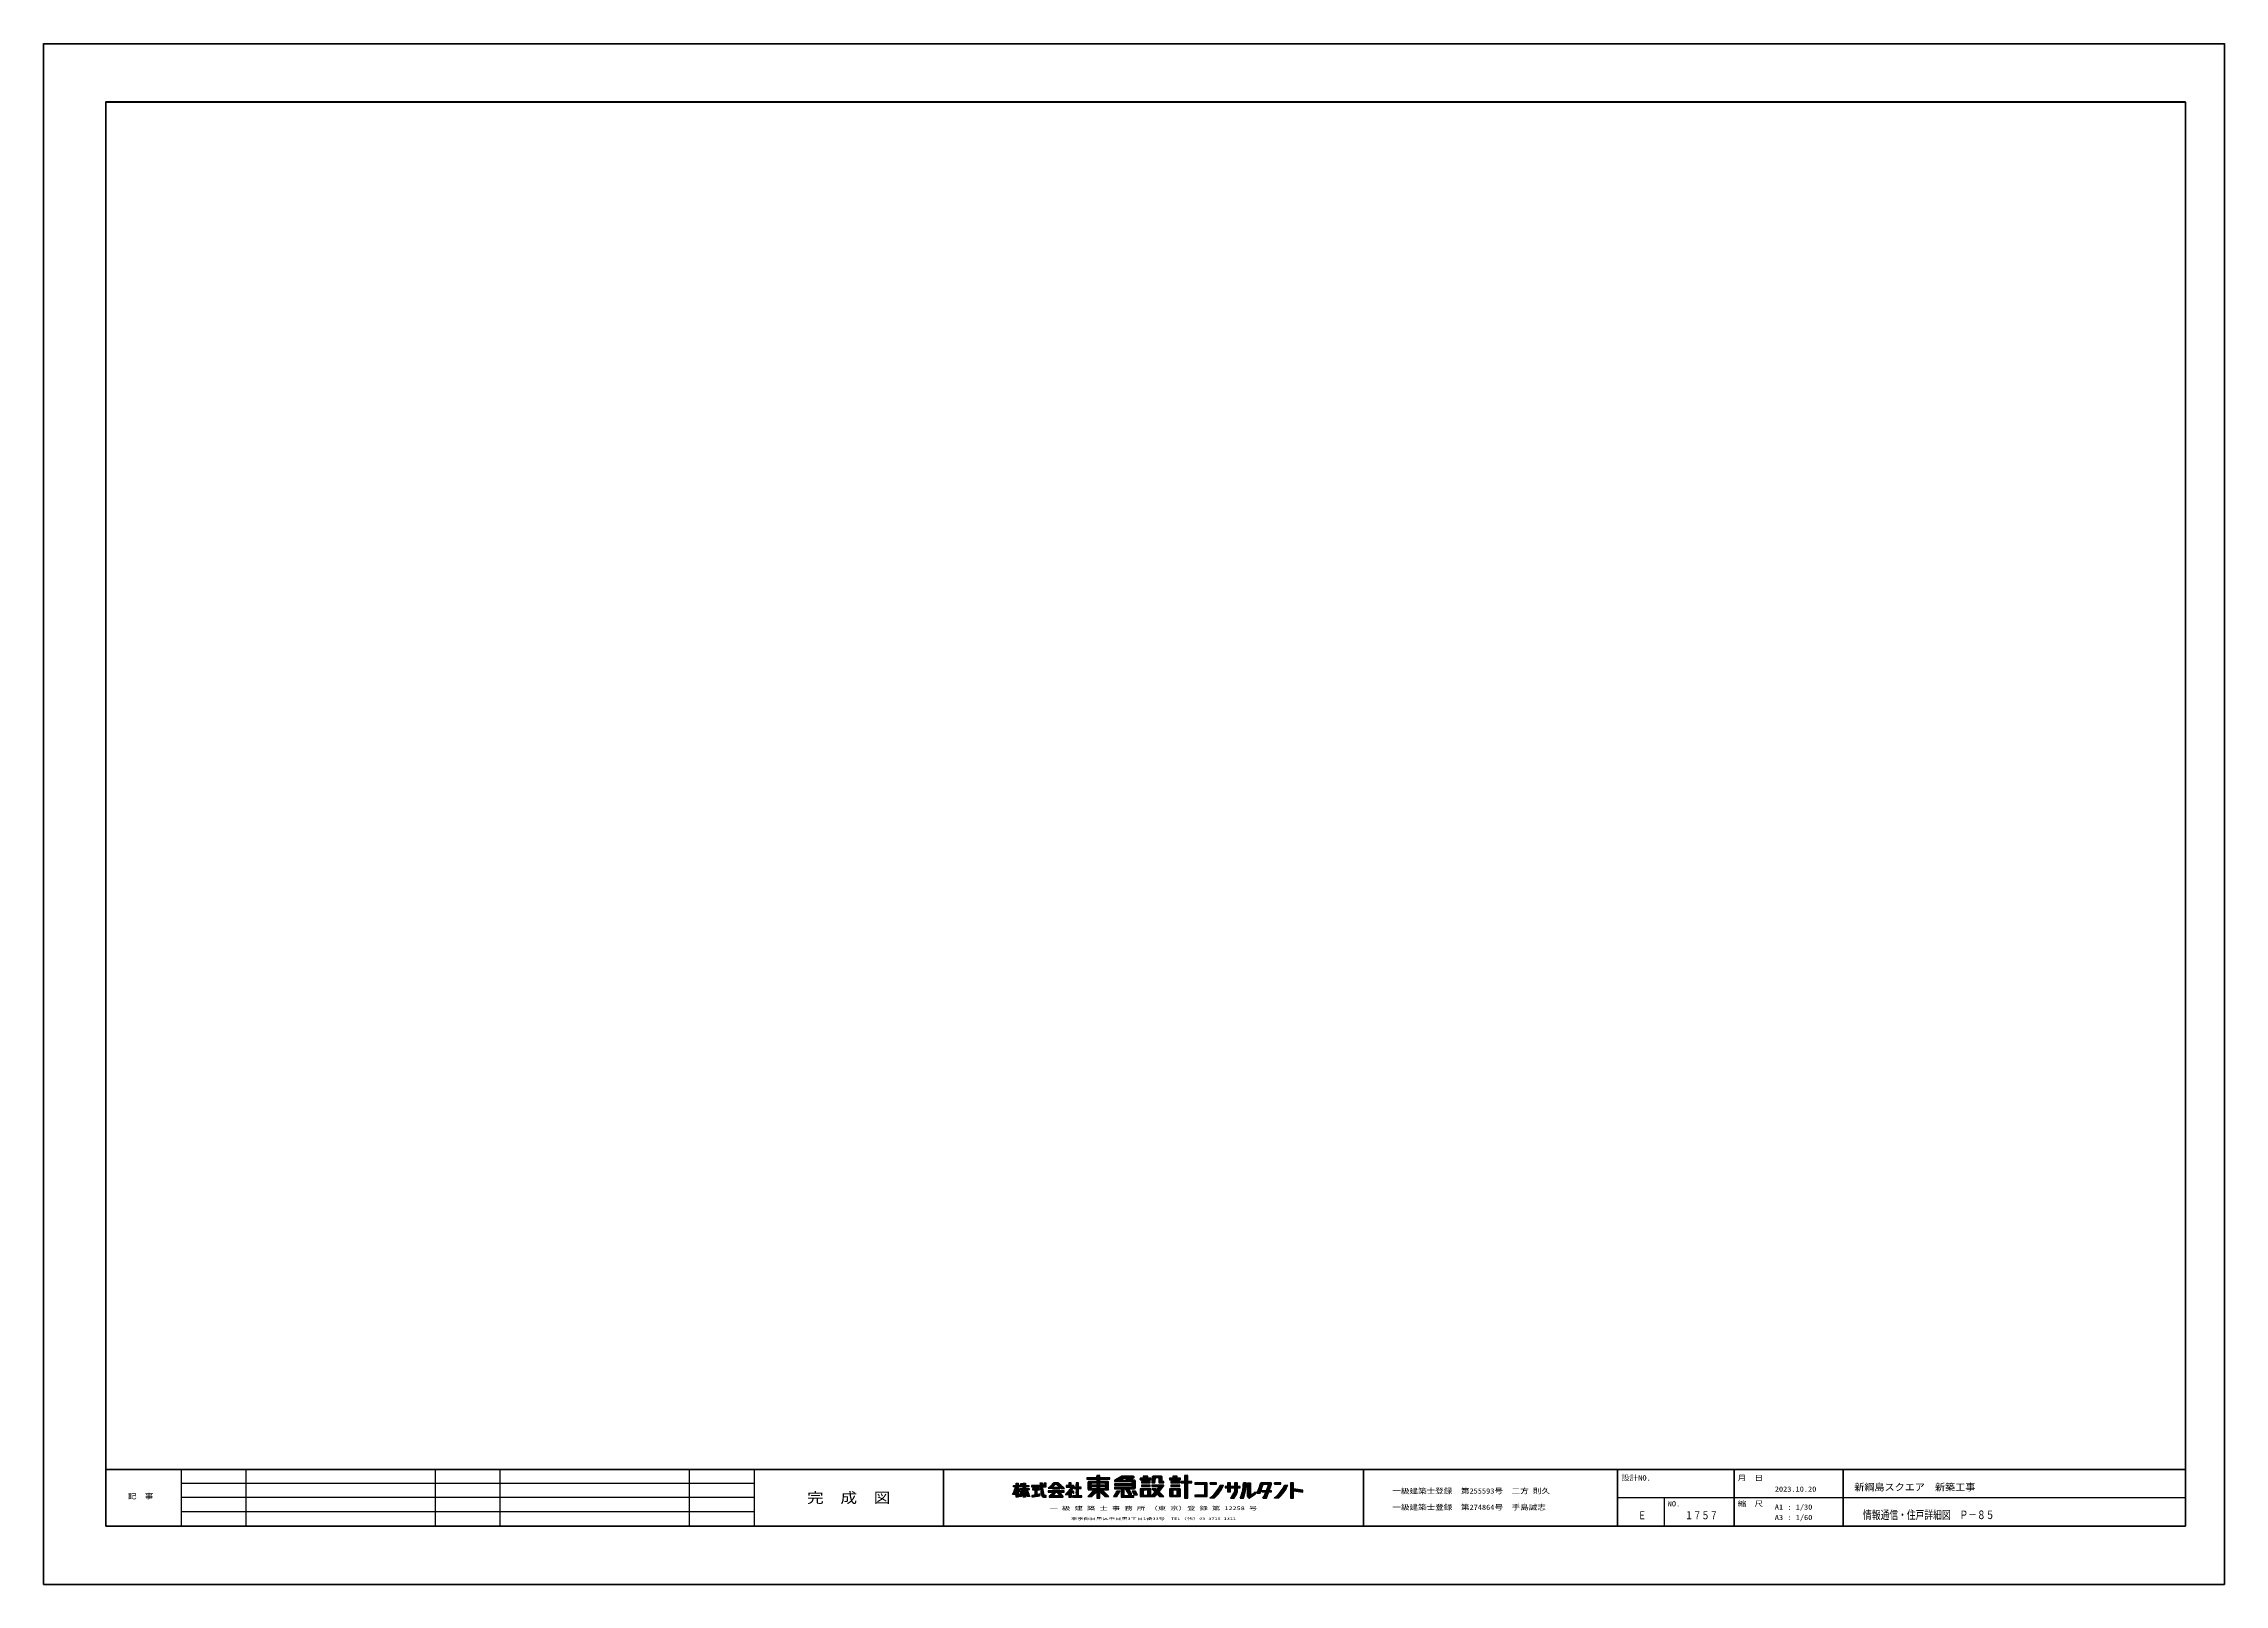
# Model space of a CAD drawing. Header units: millimetres. Extents: x 8300 to 125598, y -10383 to 40000.
# Drawn here: x 100367 to 125598, y -1549 to 16272 of the extents above; entities that cross this region are included whole.
import ezdxf
from ezdxf.enums import TextEntityAlignment as Align

# ---------------------------------------------------------------- set-up
doc = ezdxf.new("R2010")
doc.units = ezdxf.units.MM
doc.header["$LTSCALE"] = 300
doc.layers.add('K他0_その他－１', color=7, linetype='CONTINUOUS')
doc.styles.add('MS Gothic2', font='msgothic.ttc', dxfattribs={"width": 0.8})
doc.styles.add('MS PGothic', font='msgothic.ttc', dxfattribs={"width": 1.174649})

# ---------------------------------------------------------------- blocks, each defined once
blk = doc.blocks.new('ZGroup317', base_point=(112982, 7362))
at = {"layer": 'K他0_その他－１', "color": 150, "linetype": 'Continuous', "lineweight": -3}
for p, q in [((125598, 16272), (125598, 15972)), ((101087, -220), (125148, -220)), ((101957, -214), (101957, -874)), ((102707, -214), (102707, -874)), ((104897, -214), (104897, -874)), ((105647, -214), (105647, -874)), ((107837, -214), (107837, -874)), ((108587, -214), (108587, -874)), ((110777, -220), (110777, -874)), ((115637, -220), (115637, -874)), ((118577, -874), (118577, -220)), ((119927, -874), (119927, -220)), ((121187, -874), (121187, -220)), ((101957, -379), (108587, -379)), ((111578, -510), (111645, -444)), ((111582, -502), (111643, -441)), ((111582, -511), (111647, -446)), ((111586, -494), (111643, -438)), ((111587, -511), (111649, -448)), ((111589, -419), (111602, -406)), ((111589, -415), (111598, -406)), ((111589, -411), (111593, -406)), ((111589, -406), (111589, -406)), ((111589, -487), (111643, -433)), ((111591, -511), (111615, -487)), ((111592, -480), (111643, -429)), ((111593, -420), (111606, -406)), ((111595, -473), (111643, -425)), ((111595, -511), (111612, -494)), ((111597, -420), (111610, -406)), ((111597, -467), (111656, -407)), ((111599, -460), (111653, -406)), ((111599, -511), (111609, -501)), ((111600, -454), (111649, -406)), ((111601, -420), (111615, -406)), ((111602, -448), (111644, -406)), ((111604, -443), (111643, -404)), ((111605, -437), (111643, -400)), ((111606, -420), (111643, -383)), ((111607, -431), (111643, -395)), ((111609, -420), (111643, -387)), ((111609, -425), (111643, -391)), ((111609, -423), (111610, -422)), ((111618, -398), (111640, -377)), ((111618, -394), (111636, -377)), ((111618, -390), (111631, -377)), ((111618, -385), (111627, -377)), ((111618, -381), (111623, -377)), ((111618, -377), (111619, -377)), ((111618, -402), (111643, -378)), ((111618, -483), (111651, -450)), ((111618, -487), (111654, -452)), ((111618, -492), (111643, -467)), ((111618, -496), (111643, -472)), ((111618, -500), (111643, -476)), ((111618, -504), (111643, -480)), ((111618, -508), (111643, -484)), ((111618, -513), (111643, -489)), ((111618, -517), (111643, -493)), ((111618, -521), (111643, -497)), ((111618, -525), (111643, -501)), ((111644, -466), (111656, -454)), ((111646, -468), (111673, -441)), ((111648, -420), (111656, -412)), ((111648, -470), (111659, -460)), ((111649, -448), (111655, -453)), ((111650, -472), (111659, -464)), ((111650, -532), (111696, -486)), ((111651, -527), (111698, -480)), ((111652, -420), (111656, -416)), ((111652, -475), (111659, -468)), ((111654, -477), (111659, -473)), ((111654, -532), (111693, -493)), ((111656, -518), (111733, -441)), ((111656, -479), (111659, -477)), ((111658, -532), (111691, -500)), ((111659, -481), (111659, -481)), ((111661, -415), (111694, -382)), ((111661, -410), (111690, -382)), ((111661, -419), (111694, -386)), ((111661, -406), (111661, -406)), ((111661, -509), (111729, -440)), ((111661, -444), (111665, -441)), ((111661, -449), (111669, -441)), ((111679, -454), (111661, -454)), ((111664, -403), (111685, -382)), ((111664, -454), (111677, -441)), ((111665, -420), (111692, -392)), ((111665, -500), (111728, -437)), ((111667, -397), (111681, -382)), ((111668, -454), (111682, -441)), ((111669, -390), (111677, -382)), ((111669, -420), (111691, -398)), ((111669, -492), (111728, -433)), ((111672, -383), (111673, -382)), ((111673, -420), (111690, -403)), ((111673, -484), (111728, -428)), ((111673, -454), (111686, -441)), ((111676, -477), (111728, -424)), ((111677, -454), (111690, -441)), ((111678, -420), (111691, -406)), ((111678, -470), (111742, -406)), ((111680, -464), (111738, -406)), ((111680, -455), (111694, -441)), ((111681, -458), (111699, -441)), ((111682, -420), (111695, -406)), ((111686, -420), (111700, -406)), ((111690, -420), (111728, -382)), ((111693, -406), (111699, -406)), ((111695, -420), (111728, -386)), ((111699, -420), (111728, -390)), ((111701, -396), (111720, -377)), ((111701, -392), (111716, -377)), ((111701, -387), (111712, -377)), ((111701, -383), (111708, -377)), ((111701, -379), (111704, -377)), ((111701, -400), (111725, -377)), ((111701, -404), (111728, -377)), ((111701, -421), (111728, -394)), ((111701, -425), (111728, -399)), ((111701, -430), (111728, -403)), ((111701, -434), (111730, -406)), ((111701, -438), (111733, -406)), ((111701, -438), (111701, -422)), ((111701, -476), (111737, -441)), ((111701, -481), (111741, -441)), ((111701, -485), (111745, -441)), ((111701, -489), (111750, -441)), ((111701, -493), (111754, -441)), ((111701, -498), (111758, -441)), ((111701, -502), (111762, -441)), ((111701, -506), (111749, -458)), ((111701, -510), (111728, -484)), ((111701, -515), (111728, -488)), ((111701, -519), (111728, -492)), ((111701, -523), (111728, -496)), ((111701, -527), (111728, -500)), ((111728, -422), (111728, -438)), ((111731, -481), (111750, -462)), ((111732, -484), (111751, -465)), ((111733, -420), (111746, -406)), ((111733, -487), (111752, -469)), ((111734, -491), (111753, -472)), ((111735, -494), (111754, -475)), ((111736, -497), (111755, -478)), ((111737, -420), (111750, -406)), ((111737, -500), (111756, -481)), ((111738, -504), (111757, -485)), ((111739, -507), (111758, -488)), ((111740, -510), (111759, -491)), ((111741, -420), (111755, -406)), ((111741, -513), (111760, -494)), ((111742, -516), (111761, -497)), ((111743, -520), (111763, -500)), ((111744, -523), (111764, -503)), ((111746, -420), (111759, -406)), ((111750, -420), (111763, -406)), ((111753, -454), (111767, -441)), ((111754, -420), (111766, -408)), ((111757, -454), (111771, -441)), ((111758, -420), (111766, -412)), ((111762, -420), (111766, -416)), ((111762, -454), (111771, -445)), ((111766, -454), (111771, -449)), ((111770, -454), (111771, -453)), ((111798, -416), (111808, -406)), ((111798, -412), (111804, -406)), ((111798, -408), (111799, -406)), ((111799, -420), (111812, -406)), ((111803, -420), (111816, -406)), ((111807, -420), (111821, -406)), ((111809, -452), (111820, -441)), ((111809, -448), (111816, -441)), ((111809, -444), (111811, -441)), ((111811, -420), (111825, -406)), ((111811, -454), (111824, -441)), ((111815, -454), (111828, -441)), ((111816, -420), (111829, -406)), ((111818, -536), (111863, -491)), ((111819, -454), (111833, -441)), ((111820, -420), (111833, -406)), ((111823, -454), (111837, -441)), ((111823, -535), (111863, -495)), ((111824, -420), (111837, -406)), ((111828, -420), (111842, -406)), ((111828, -454), (111841, -441)), ((111828, -534), (111863, -499)), ((111832, -454), (111845, -441)), ((111833, -420), (111846, -406)), ((111833, -534), (111863, -504)), ((111836, -479), (111875, -441)), ((111836, -475), (111871, -441)), ((111836, -471), (111866, -441)), ((111836, -467), (111862, -441)), ((111836, -463), (111858, -441)), ((111836, -458), (111854, -441)), ((111836, -455), (111850, -441)), ((111836, -484), (111863, -457)), ((111836, -488), (111863, -461)), ((111836, -492), (111863, -465)), ((111836, -496), (111863, -470)), ((111836, -501), (111863, -474)), ((111836, -505), (111863, -478)), ((111836, -509), (111863, -482)), ((111836, -514), (111863, -487)), ((111837, -420), (111850, -406)), ((111841, -420), (111854, -406)), ((111845, -420), (111859, -406)), ((111850, -420), (111863, -406)), ((111854, -420), (111867, -406)), ((111858, -420), (111871, -406)), ((111862, -420), (111876, -406)), ((111866, -454), (111879, -441)), ((111867, -420), (111880, -406)), ((111869, -528), (111893, -503)), ((111870, -454), (111883, -441)), ((111871, -420), (111884, -406)), ((111874, -454), (111888, -441)), ((111875, -420), (111888, -406)), ((111879, -420), (111893, -406)), ((111879, -454), (111889, -444)), ((111883, -454), (111889, -448)), ((111884, -420), (111923, -380)), ((111887, -454), (111889, -452)), ((111888, -420), (111923, -384)), ((111892, -420), (111924, -388)), ((111895, -382), (111901, -377)), ((111895, -379), (111897, -377)), ((111896, -390), (111909, -377)), ((111896, -386), (111905, -377)), ((111896, -420), (111924, -392)), ((111897, -402), (111922, -377)), ((111897, -398), (111918, -377)), ((111897, -394), (111914, -377)), ((111897, -423), (111925, -395)), ((111899, -426), (111925, -399)), ((111899, -429), (111926, -403)), ((111900, -433), (111928, -405)), ((111900, -441), (111935, -406)), ((111900, -437), (111931, -406)), ((111901, -445), (111939, -406)), ((111901, -448), (111927, -423)), ((111902, -452), (111927, -426)), ((111902, -456), (111928, -430)), ((111903, -460), (111928, -434)), ((111903, -463), (111929, -438)), ((111904, -467), (111929, -442)), ((111905, -471), (111930, -445)), ((111905, -474), (111930, -449)), ((111906, -478), (111931, -453)), ((111906, -482), (111931, -457)), ((111907, -485), (111932, -460)), ((111908, -489), (111933, -464)), ((111908, -492), (111933, -467)), ((111909, -496), (111934, -471)), ((111910, -499), (111934, -475)), ((111911, -503), (111935, -478)), ((111912, -506), (111936, -482)), ((111912, -509), (111936, -486)), ((111913, -513), (111937, -489)), ((111914, -516), (111938, -493)), ((111915, -519), (111938, -496)), ((111916, -523), (111939, -500)), ((111917, -526), (111940, -503)), ((111930, -420), (111944, -406)), ((111934, -420), (111948, -406)), ((111939, -381), (111943, -377)), ((111939, -385), (111948, -377)), ((111939, -389), (111952, -377)), ((111939, -420), (111952, -406)), ((111940, -393), (111956, -377)), ((111943, -420), (111956, -406)), ((111944, -393), (111960, -377)), ((111947, -420), (111961, -406)), ((111949, -393), (111965, -377)), ((111951, -420), (111965, -406)), ((111953, -393), (111967, -379)), ((111956, -420), (111967, -409)), ((111957, -393), (111967, -383)), ((111960, -420), (111967, -413)), ((111961, -393), (111967, -388)), ((111964, -420), (111967, -417)), ((111966, -393), (111967, -392)), ((111988, -479), (112000, -467)), ((111988, -475), (111996, -467)), ((111988, -470), (111992, -467)), ((111989, -482), (112004, -467)), ((111990, -437), (112001, -425)), ((111993, -482), (112009, -467)), ((111994, -437), (112055, -376)), ((111997, -482), (112013, -467)), ((111998, -437), (112060, -376)), ((112000, -539), (112072, -467)), ((112000, -535), (112068, -467)), ((112001, -482), (112017, -467)), ((112002, -437), (112064, -376)), ((112003, -540), (112077, -467)), ((112006, -482), (112021, -467)), ((112007, -437), (112068, -376)), ((112008, -540), (112081, -467)), ((112010, -482), (112026, -467)), ((112011, -437), (112072, -376)), ((112012, -540), (112085, -467)), ((112014, -482), (112030, -467)), ((112015, -437), (112076, -376)), ((112016, -540), (112089, -467)), ((112018, -482), (112034, -467)), ((112019, -437), (112081, -376)), ((112020, -540), (112076, -485)), ((112023, -482), (112038, -467)), ((112024, -437), (112085, -376)), ((112024, -540), (112069, -496)), ((112027, -482), (112043, -467)), ((112031, -434), (112055, -410)), ((112031, -482), (112047, -467)), ((112035, -482), (112051, -467)), ((112039, -491), (112064, -467)), ((112039, -482), (112055, -467)), ((112040, -429), (112043, -426)), ((112040, -442), (112055, -427)), ((112040, -437), (112051, -427)), ((112040, -433), (112046, -427)), ((112042, -444), (112059, -427)), ((112042, -484), (112060, -467)), ((112046, -444), (112063, -427)), ((112051, -444), (112068, -427)), ((112055, -444), (112072, -427)), ((112059, -444), (112076, -427)), ((112063, -444), (112080, -427)), ((112068, -444), (112085, -427)), ((112072, -444), (112089, -427)), ((112076, -389), (112089, -376)), ((112076, -444), (112093, -427)), ((112076, -484), (112093, -467)), ((112080, -444), (112097, -427)), ((112081, -389), (112093, -376)), ((112082, -482), (112098, -467)), ((112085, -389), (112097, -376)), ((112085, -444), (112101, -427)), ((112086, -482), (112102, -467)), ((112088, -390), (112102, -376)), ((112089, -444), (112106, -427)), ((112090, -392), (112106, -376)), ((112091, -482), (112106, -467)), ((112092, -394), (112109, -377)), ((112093, -444), (112110, -427)), ((112094, -396), (112112, -379)), ((112095, -482), (112110, -467)), ((112096, -398), (112114, -381)), ((112097, -444), (112114, -427)), ((112098, -400), (112116, -383)), ((112099, -482), (112115, -467)), ((112099, -495), (112099, -495)), ((112101, -403), (112118, -385)), ((112101, -497), (112104, -495)), ((112102, -444), (112118, -427)), ((112103, -405), (112120, -387)), ((112103, -482), (112119, -467)), ((112103, -499), (112108, -495)), ((112105, -407), (112123, -389)), ((112105, -502), (112112, -495)), ((112106, -444), (112124, -426)), ((112107, -409), (112125, -391)), ((112107, -504), (112116, -495)), ((112108, -482), (112123, -467)), ((112109, -411), (112127, -393)), ((112109, -506), (112121, -495)), ((112110, -444), (112123, -431)), ((112111, -413), (112129, -395)), ((112111, -508), (112125, -495)), ((112112, -482), (112127, -467)), ((112113, -415), (112131, -397)), ((112113, -511), (112129, -495)), ((112114, -444), (112123, -435)), ((112115, -513), (112133, -495)), ((112116, -417), (112133, -399)), ((112116, -482), (112132, -467)), ((112117, -515), (112135, -497)), ((112118, -419), (112136, -402)), ((112119, -444), (112123, -439)), ((112119, -518), (112137, -499)), ((112120, -421), (112138, -404)), ((112120, -482), (112136, -467)), ((112121, -520), (112139, -502)), ((112122, -424), (112140, -406)), ((112122, -523), (112141, -504)), ((112123, -444), (112123, -444)), ((112124, -426), (112142, -408)), ((112125, -482), (112140, -467)), ((112127, -427), (112144, -410)), ((112129, -429), (112146, -412)), ((112129, -482), (112144, -467)), ((112131, -431), (112149, -414)), ((112133, -433), (112151, -416)), ((112133, -482), (112149, -467)), ((112136, -435), (112153, -418)), ((112137, -482), (112153, -467)), ((112138, -437), (112156, -420)), ((112141, -438), (112158, -422)), ((112142, -482), (112157, -467)), ((112146, -438), (112160, -424)), ((112146, -482), (112161, -467)), ((112150, -438), (112163, -425)), ((112150, -482), (112166, -467)), ((112154, -438), (112165, -427)), ((112154, -482), (112170, -467)), ((112158, -438), (112167, -429)), ((112159, -482), (112174, -467)), ((112162, -438), (112169, -431)), ((112163, -482), (112175, -470)), ((112167, -438), (112172, -433)), ((112167, -482), (112175, -474)), ((112171, -438), (112174, -435)), ((112171, -482), (112175, -478)), ((112175, -438), (112176, -437)), ((112190, -510), (112289, -411)), ((112194, -510), (112288, -416)), ((112198, -510), (112286, -422)), ((112199, -420), (112215, -404)), ((112199, -415), (112210, -404)), ((112199, -411), (112206, -404)), ((112199, -407), (112202, -404)), ((112200, -423), (112219, -404)), ((112202, -510), (112277, -436)), ((112204, -423), (112223, -404)), ((112207, -510), (112270, -447)), ((112209, -423), (112227, -404)), ((112211, -510), (112263, -458)), ((112212, -483), (112288, -407)), ((112213, -423), (112257, -379)), ((112215, -510), (112264, -461)), ((112217, -423), (112257, -383)), ((112219, -510), (112267, -462)), ((112221, -423), (112257, -387)), ((112226, -423), (112257, -391)), ((112229, -504), (112270, -464)), ((112230, -401), (112256, -376)), ((112230, -397), (112251, -376)), ((112230, -393), (112247, -376)), ((112230, -389), (112243, -376)), ((112230, -384), (112239, -376)), ((112230, -380), (112235, -376)), ((112230, -423), (112257, -396)), ((112230, -508), (112272, -465)), ((112230, -512), (112275, -467)), ((112230, -517), (112258, -489)), ((112230, -521), (112258, -493)), ((112230, -525), (112258, -497)), ((112230, -529), (112258, -501)), ((112233, -459), (112285, -406)), ((112234, -423), (112257, -400)), ((112238, -423), (112259, -403)), ((112243, -444), (112282, -404)), ((112243, -423), (112261, -405)), ((112247, -423), (112265, -405)), ((112251, -423), (112270, -404)), ((112252, -431), (112278, -404)), ((112253, -425), (112274, -404)), ((112262, -484), (112278, -468)), ((112265, -486), (112281, -470)), ((112268, -487), (112284, -471)), ((112270, -489), (112287, -472)), ((112273, -490), (112288, -475)), ((112276, -492), (112288, -479)), ((112278, -493), (112288, -484)), ((112281, -495), (112288, -488)), ((112284, -496), (112288, -492)), ((112286, -439), (112301, -424)), ((112286, -434), (112297, -424)), ((112286, -430), (112293, -424)), ((112286, -426), (112289, -424)), ((112287, -498), (112288, -496)), ((112289, -441), (112306, -424)), ((112293, -441), (112310, -424)), ((112295, -540), (112341, -494)), ((112297, -441), (112342, -396)), ((112300, -540), (112341, -498)), ((112301, -441), (112342, -400)), ((112304, -540), (112341, -502)), ((112306, -441), (112342, -404)), ((112310, -441), (112342, -409)), ((112312, -379), (112316, -375)), ((112312, -443), (112342, -413)), ((112312, -447), (112342, -417)), ((112312, -451), (112342, -421)), ((112312, -455), (112344, -424)), ((112312, -460), (112348, -424)), ((112312, -464), (112352, -424)), ((112312, -468), (112356, -424)), ((112312, -472), (112341, -443)), ((112312, -443), (112312, -521)), ((112312, -476), (112341, -447)), ((112312, -481), (112341, -452)), ((112312, -485), (112341, -456)), ((112312, -489), (112341, -460)), ((112312, -493), (112341, -464)), ((112312, -498), (112341, -468)), ((112312, -502), (112341, -473)), ((112312, -506), (112341, -477)), ((112312, -510), (112341, -481)), ((112312, -515), (112341, -485)), ((112312, -519), (112341, -490)), ((112313, -404), (112341, -375)), ((112313, -400), (112337, -375)), ((112313, -396), (112333, -375)), ((112313, -391), (112328, -375)), ((112313, -387), (112324, -375)), ((112312, -383), (112320, -375)), ((112313, -408), (112342, -379)), ((112313, -412), (112342, -383)), ((112313, -417), (112342, -388)), ((112313, -421), (112342, -392)), ((112341, -520), (112341, -443)), ((112344, -441), (112360, -424)), ((112348, -441), (112365, -424)), ((112352, -441), (112369, -424)), ((112357, -441), (112372, -425)), ((112361, -441), (112372, -430)), ((112365, -441), (112372, -434)), ((112369, -441), (112372, -438)), ((112436, -330), (112449, -316)), ((112436, -325), (112445, -316)), ((112436, -321), (112441, -316)), ((112436, -317), (112437, -316)), ((112438, -332), (112454, -316)), ((112442, -332), (112458, -316)), ((112446, -332), (112462, -316)), ((112449, -534), (112540, -442)), ((112450, -417), (112508, -359)), ((112450, -413), (112504, -359)), ((112450, -409), (112500, -359)), ((112450, -405), (112496, -359)), ((112450, -400), (112491, -359)), ((112450, -396), (112487, -359)), ((112450, -392), (112483, -359)), ((112450, -388), (112479, -359)), ((112450, -383), (112474, -359)), ((112450, -379), (112470, -359)), ((112450, -375), (112466, -359)), ((112450, -371), (112462, -359)), ((112450, -369), (112450, -448)), ((112450, -421), (112488, -384)), ((112450, -426), (112488, -388)), ((112450, -430), (112488, -392)), ((112450, -434), (112488, -396)), ((112450, -447), (112497, -400)), ((112450, -443), (112493, -400)), ((112450, -438), (112488, -400)), ((112451, -332), (112466, -316)), ((112451, -366), (112457, -360)), ((112451, -451), (112501, -400)), ((112452, -454), (112488, -418)), ((112453, -534), (112545, -442)), ((112454, -456), (112488, -422)), ((112455, -332), (112471, -316)), ((112457, -457), (112488, -426)), ((112457, -534), (112549, -442)), ((112459, -332), (112475, -316)), ((112551, -359), (112460, -359)), ((112461, -534), (112594, -400)), ((112461, -457), (112488, -430)), ((112463, -332), (112479, -316)), ((112465, -457), (112488, -434)), ((112466, -534), (112599, -400)), ((112468, -332), (112483, -316)), ((112470, -534), (112603, -400)), ((112470, -457), (112490, -437)), ((112472, -332), (112488, -316)), ((112474, -534), (112589, -419)), ((112474, -457), (112492, -440)), ((112476, -332), (112492, -316)), ((112478, -534), (112589, -423)), ((112478, -457), (112494, -441)), ((112480, -332), (112496, -316)), ((112482, -457), (112498, -442)), ((112483, -534), (112589, -427)), ((112484, -332), (112500, -316)), ((112487, -534), (112589, -432)), ((112487, -457), (112502, -442)), ((112488, -400), (112488, -385)), ((112489, -332), (112504, -316)), ((112490, -416), (112505, -400)), ((112491, -534), (112589, -436)), ((112491, -457), (112507, -442)), ((112493, -332), (112509, -316)), ((112494, -416), (112510, -400)), ((112495, -457), (112511, -442)), ((112497, -332), (112513, -316)), ((112497, -375), (112513, -359)), ((112498, -416), (112514, -400)), ((112551, -442), (112498, -442)), ((112499, -457), (112515, -442)), ((112501, -332), (112517, -316)), ((112501, -375), (112517, -359)), ((112502, -416), (112518, -400)), ((112503, -457), (112519, -442)), ((112505, -375), (112521, -359)), ((112506, -332), (112521, -316)), ((112507, -416), (112522, -400)), ((112508, -457), (112523, -442)), ((112510, -332), (112526, -316)), ((112510, -375), (112525, -359)), ((112511, -416), (112527, -400)), ((112512, -457), (112528, -442)), ((112514, -332), (112530, -316)), ((112514, -375), (112530, -359)), ((112515, -416), (112531, -400)), ((112516, -457), (112532, -442)), ((112518, -332), (112534, -316)), ((112518, -375), (112534, -359)), ((112519, -416), (112535, -400)), ((112520, -457), (112536, -442)), ((112522, -375), (112538, -359)), ((112523, -332), (112538, -316)), ((112524, -416), (112539, -400)), ((112527, -332), (112543, -316)), ((112527, -375), (112542, -359)), ((112528, -416), (112544, -400)), ((112531, -332), (112547, -316)), ((112531, -375), (112547, -359)), ((112532, -416), (112548, -400)), ((112535, -332), (112576, -291)), ((112536, -416), (112593, -359)), ((112539, -375), (112598, -316)), ((112540, -332), (112581, -291)), ((112540, -416), (112597, -359)), ((112544, -332), (112585, -291)), ((112544, -375), (112602, -316)), ((112545, -416), (112602, -359)), ((112548, -332), (112589, -292)), ((112548, -375), (112589, -334)), ((112549, -416), (112589, -376)), ((112551, -313), (112572, -291)), ((112551, -308), (112568, -291)), ((112551, -304), (112564, -291)), ((112551, -300), (112559, -291)), ((112551, -296), (112555, -291)), ((112551, -334), (112589, -296)), ((112551, -338), (112589, -300)), ((112551, -342), (112589, -304)), ((112551, -346), (112589, -309)), ((112551, -351), (112589, -313)), ((112551, -355), (112589, -316)), ((112551, -376), (112589, -338)), ((112551, -380), (112589, -343)), ((112551, -385), (112589, -347)), ((112551, -389), (112589, -351)), ((112551, -393), (112589, -355)), ((112551, -397), (112589, -359)), ((112551, -419), (112589, -381)), ((112551, -423), (112589, -385)), ((112551, -427), (112589, -389)), ((112551, -431), (112589, -393)), ((112551, -436), (112589, -398)), ((112551, -440), (112590, -400)), ((112551, -478), (112589, -440)), ((112551, -482), (112591, -442)), ((112551, -486), (112596, -442)), ((112551, -491), (112600, -442)), ((112551, -495), (112604, -442)), ((112551, -499), (112608, -442)), ((112551, -503), (112613, -442)), ((112551, -508), (112617, -442)), ((112551, -512), (112621, -442)), ((112551, -516), (112589, -478)), ((112551, -520), (112589, -483)), ((112551, -525), (112589, -487)), ((112551, -529), (112589, -491)), ((112551, -533), (112589, -495)), ((112551, -537), (112589, -499)), ((112551, -542), (112589, -504)), ((112589, -375), (112642, -375)), ((112589, -478), (112625, -442)), ((112590, -375), (112606, -359)), ((112591, -332), (112606, -316)), ((112591, -416), (112607, -400)), ((112591, -480), (112630, -442)), ((112593, -482), (112617, -458)), ((112594, -375), (112610, -359)), ((112595, -332), (112611, -316)), ((112596, -416), (112611, -400)), ((112596, -484), (112619, -461)), ((112598, -486), (112621, -463)), ((112599, -332), (112615, -316)), ((112599, -375), (112614, -359)), ((112600, -416), (112616, -400)), ((112600, -488), (112623, -465)), ((112602, -490), (112626, -467)), ((112603, -332), (112619, -316)), ((112603, -375), (112619, -359)), ((112604, -416), (112620, -400)), ((112604, -493), (112628, -469)), ((112606, -495), (112630, -471)), ((112607, -375), (112623, -359)), ((112608, -332), (112623, -316)), ((112608, -416), (112624, -400)), ((112608, -497), (112632, -473)), ((112610, -499), (112634, -475)), ((112611, -375), (112627, -359)), ((112612, -332), (112628, -316)), ((112613, -416), (112628, -400)), ((112613, -501), (112636, -478)), ((112615, -503), (112638, -480)), ((112616, -332), (112632, -316)), ((112616, -375), (112631, -359)), ((112617, -416), (112633, -400)), ((112617, -505), (112640, -482)), ((112618, -457), (112634, -442)), ((112619, -507), (112643, -484)), ((112620, -332), (112636, -316)), ((112620, -375), (112636, -359)), ((112621, -416), (112637, -400)), ((112621, -510), (112645, -486)), ((112622, -457), (112638, -442)), ((112623, -512), (112647, -488)), ((112624, -332), (112640, -316)), ((112624, -375), (112640, -359)), ((112625, -416), (112641, -400)), ((112625, -514), (112649, -490)), ((112627, -457), (112642, -442)), ((112628, -375), (112644, -359)), ((112628, -516), (112651, -492)), ((112629, -332), (112644, -316)), ((112630, -416), (112645, -400)), ((112630, -518), (112653, -494)), ((112631, -457), (112689, -399)), ((112632, -520), (112655, -497)), ((112633, -332), (112649, -316)), ((112633, -375), (112648, -359)), ((112634, -416), (112650, -400)), ((112634, -522), (112657, -499)), ((112635, -457), (112689, -403)), ((112636, -524), (112659, -501)), ((112637, -332), (112653, -316)), ((112637, -375), (112653, -359)), ((112638, -416), (112689, -366)), ((112638, -526), (112662, -503)), ((112639, -457), (112689, -407)), ((112641, -332), (112657, -316)), ((112641, -375), (112657, -359)), ((112642, -416), (112689, -369)), ((112643, -457), (112689, -412)), ((112645, -375), (112661, -359)), ((112646, -332), (112661, -316)), ((112647, -416), (112689, -374)), ((112648, -377), (112665, -359)), ((112648, -457), (112689, -416)), ((112650, -332), (112666, -316)), ((112650, -379), (112670, -359)), ((112651, -382), (112674, -359)), ((112651, -386), (112678, -359)), ((112651, -390), (112682, -359)), ((112651, -394), (112685, -361)), ((112651, -399), (112687, -363)), ((112651, -416), (112689, -378)), ((112651, -420), (112689, -382)), ((112651, -424), (112689, -386)), ((112651, -428), (112689, -391)), ((112651, -433), (112689, -395)), ((112651, -416), (112651, -432)), ((112652, -457), (112689, -420)), ((112654, -332), (112670, -316)), ((112656, -457), (112689, -424)), ((112658, -332), (112674, -316)), ((112660, -457), (112689, -429)), ((112663, -332), (112678, -316)), ((112665, -457), (112689, -433)), ((112667, -332), (112683, -316)), ((112669, -457), (112689, -437)), ((112671, -332), (112687, -316)), ((112673, -457), (112689, -441)), ((112675, -332), (112691, -316)), ((112677, -457), (112689, -446)), ((112680, -332), (112695, -316)), ((112682, -457), (112689, -450)), ((112684, -332), (112700, -316)), ((112688, -332), (112703, -317)), ((112689, -448), (112689, -369)), ((112692, -332), (112703, -321)), ((112697, -332), (112703, -325)), ((112701, -332), (112703, -330)), ((112746, -534), (112809, -470)), ((112750, -534), (112814, -470)), ((112751, -524), (112805, -470)), ((112754, -534), (112818, -470)), ((112837, -298), (112757, -343)), ((112757, -355), (112785, -328)), ((112757, -351), (112775, -334)), ((112757, -347), (112765, -339)), ((112757, -343), (112757, -359)), ((112757, -359), (112950, -359)), ((112757, -397), (112770, -385)), ((112757, -393), (112766, -385)), ((112757, -389), (112762, -385)), ((112757, -385), (112757, -385)), ((112960, -385), (112757, -385)), ((112757, -385), (112757, -400)), ((112757, -400), (112960, -400)), ((112757, -440), (112772, -426)), ((112757, -436), (112767, -426)), ((112757, -431), (112763, -426)), ((112757, -427), (112759, -426)), ((112950, -426), (112757, -426)), ((112757, -426), (112757, -442)), ((112757, -514), (112801, -470)), ((112758, -359), (112795, -322)), ((112759, -400), (112774, -385)), ((112759, -534), (112819, -473)), ((112760, -442), (112776, -426)), ((112762, -359), (112805, -316)), ((112763, -400), (112779, -385)), ((112763, -504), (112797, -470)), ((112763, -534), (112813, -483)), ((112764, -442), (112780, -426)), ((112766, -359), (112815, -311)), ((112767, -400), (112783, -385)), ((112767, -534), (112808, -493)), ((112768, -442), (112784, -426)), ((112769, -494), (112792, -470)), ((112770, -359), (112825, -305)), ((112771, -400), (112787, -385)), ((112771, -534), (112802, -503)), ((112773, -442), (112789, -426)), ((112774, -359), (112835, -299)), ((112774, -484), (112788, -470)), ((112776, -400), (112791, -385)), ((112777, -442), (112793, -426)), ((112779, -359), (112840, -298)), ((112780, -400), (112796, -385)), ((112780, -474), (112784, -470)), ((112781, -442), (112797, -426)), ((112783, -359), (112844, -298)), ((112784, -400), (112800, -385)), ((112785, -442), (112801, -426)), ((112787, -359), (112849, -298)), ((112788, -400), (112804, -385)), ((112790, -442), (112806, -426)), ((112791, -359), (112853, -298)), ((112793, -400), (112808, -385)), ((112794, -442), (112810, -426)), ((112796, -359), (112857, -298)), ((112797, -400), (112813, -385)), ((112798, -442), (112814, -426)), ((112800, -359), (112861, -298)), ((112801, -400), (112817, -385)), ((112802, -442), (112818, -426)), ((112804, -359), (112866, -298)), ((112805, -400), (112821, -385)), ((112807, -442), (112823, -426)), ((112808, -359), (112870, -298)), ((112810, -400), (112825, -385)), ((112811, -442), (112827, -426)), ((112813, -359), (112822, -349)), ((112814, -400), (112830, -385)), ((112815, -442), (112831, -426)), ((112817, -359), (112827, -349)), ((112818, -400), (112834, -385)), ((112819, -442), (112835, -426)), ((112821, -359), (112831, -349)), ((112822, -400), (112838, -385)), ((112823, -442), (112840, -426)), ((112825, -359), (112835, -349)), ((112826, -346), (112874, -298)), ((112827, -400), (112842, -385)), ((112828, -442), (112844, -426)), ((112830, -359), (112839, -349)), ((112831, -400), (112847, -385)), ((112832, -479), (112886, -426)), ((112832, -475), (112882, -426)), ((112832, -471), (112878, -426)), ((112832, -467), (112874, -426)), ((112832, -462), (112869, -426)), ((112832, -458), (112865, -426)), ((112832, -454), (112861, -426)), ((112832, -450), (112857, -426)), ((112832, -445), (112852, -426)), ((112832, -442), (112848, -426)), ((112832, -484), (112870, -446)), ((112832, -488), (112870, -450)), ((112832, -492), (112870, -454)), ((112832, -496), (112870, -459)), ((112832, -501), (112870, -463)), ((112832, -505), (112870, -467)), ((112832, -509), (112870, -471)), ((112832, -513), (112870, -475)), ((112832, -518), (112870, -480)), ((112832, -522), (112870, -484)), ((112832, -526), (112870, -488)), ((112832, -530), (112870, -492)), ((112833, -534), (112870, -497)), ((112834, -359), (112844, -349)), ((112834, -537), (112870, -501)), ((112835, -400), (112851, -385)), ((112973, -298), (112837, -298)), ((112838, -359), (112848, -349)), ((112839, -400), (112855, -385)), ((112841, -335), (112878, -298)), ((112842, -359), (112852, -349)), ((112844, -400), (112859, -385)), ((112847, -359), (112856, -349)), ((112848, -400), (112864, -385)), ((112851, -359), (112861, -349)), ((112852, -400), (112868, -385)), ((112855, -325), (112883, -298)), ((112855, -359), (112865, -349)), ((112856, -400), (112872, -385)), ((112859, -359), (112869, -349)), ((112861, -400), (112876, -385)), ((112864, -359), (112873, -349)), ((112865, -319), (112887, -298)), ((112865, -400), (112881, -385)), ((112868, -359), (112878, -349)), ((112869, -319), (112891, -298)), ((112869, -400), (112885, -385)), ((112872, -359), (112884, -347)), ((112873, -400), (112889, -385)), ((112874, -319), (112895, -298)), ((112874, -442), (112891, -426)), ((112876, -359), (112899, -337)), ((112877, -400), (112893, -385)), ((112878, -319), (112900, -298)), ((112879, -442), (112895, -426)), ((112881, -359), (112913, -326)), ((112882, -319), (112904, -298)), ((112882, -400), (112897, -385)), ((112883, -442), (112899, -426)), ((112884, -445), (112903, -426)), ((112885, -359), (112946, -298)), ((112886, -319), (112908, -298)), ((112886, -400), (112902, -385)), ((112886, -447), (112908, -426)), ((112887, -450), (112912, -426)), ((112889, -359), (112951, -298)), ((112889, -453), (112916, -426)), ((112890, -400), (112906, -385)), ((112890, -455), (112920, -426)), ((112891, -319), (112912, -298)), ((112892, -458), (112924, -426)), ((112893, -359), (112955, -298)), ((112893, -461), (112929, -426)), ((112894, -400), (112910, -385)), ((112895, -319), (112917, -298)), ((112895, -463), (112933, -426)), ((112897, -466), (112921, -442)), ((112898, -359), (112959, -298)), ((112898, -469), (112922, -445)), ((112899, -319), (112921, -298)), ((112899, -400), (112914, -385)), ((112900, -472), (112924, -447)), ((112901, -474), (112925, -450)), ((112902, -359), (112963, -298)), ((112903, -319), (112925, -298)), ((112903, -400), (112919, -385)), ((112903, -477), (112927, -453)), ((112904, -480), (112929, -455)), ((112906, -359), (112968, -298)), ((112906, -482), (112930, -458)), ((112907, -400), (112923, -385)), ((112908, -319), (112929, -298)), ((112908, -485), (112932, -461)), ((112909, -488), (112933, -463)), ((112910, -359), (112972, -298)), ((112911, -400), (112927, -385)), ((112911, -490), (112935, -466)), ((112912, -319), (112934, -298)), ((112912, -493), (112936, -469)), ((112914, -359), (112976, -298)), ((112914, -496), (112938, -471)), ((112915, -498), (112940, -474)), ((112916, -319), (112938, -298)), ((112916, -400), (112931, -385)), ((112917, -501), (112941, -477)), ((112918, -504), (112943, -480)), ((112919, -359), (112934, -343)), ((112920, -319), (112942, -298)), ((112920, -400), (112936, -385)), ((112921, -442), (112937, -426)), ((112922, -505), (112944, -482)), ((112923, -359), (112939, -343)), ((112924, -400), (112940, -385)), ((112925, -442), (112941, -426)), ((112926, -505), (112946, -485)), ((112927, -359), (112943, -343)), ((112928, -400), (112944, -385)), ((112930, -442), (112946, -426)), ((112930, -505), (112947, -488)), ((112931, -359), (112947, -343)), ((112933, -400), (112948, -385)), ((112934, -442), (112950, -426)), ((112934, -505), (112949, -490)), ((112935, -343), (112979, -299)), ((112936, -359), (112951, -343)), ((112937, -400), (112953, -385)), ((112938, -442), (112956, -424)), ((112939, -505), (112950, -493)), ((112940, -359), (112956, -343)), ((112941, -400), (112957, -385)), ((112942, -442), (112998, -386)), ((112943, -505), (112952, -496)), ((112944, -359), (112960, -343)), ((112945, -338), (112981, -301)), ((112945, -400), (112997, -349)), ((112947, -442), (112998, -390)), ((112947, -505), (112954, -498)), ((112948, -359), (112964, -343)), ((112950, -400), (112998, -352)), ((112951, -442), (112998, -395)), ((112951, -505), (112955, -501)), ((112952, -359), (112968, -343)), ((112954, -400), (112998, -356)), ((112955, -332), (112982, -304)), ((112955, -442), (112998, -399)), ((112956, -361), (112973, -343)), ((112956, -505), (112957, -504)), ((112958, -363), (112977, -343)), ((112958, -400), (112998, -361)), ((112958, -421), (112998, -382)), ((112959, -365), (112981, -343)), ((112959, -442), (112998, -403)), ((112960, -373), (112990, -343)), ((112960, -369), (112985, -343)), ((112960, -377), (112993, -345)), ((112960, -382), (112995, -346)), ((112960, -403), (112998, -365)), ((112960, -407), (112998, -369)), ((112960, -369), (112960, -385)), ((112960, -411), (112998, -373)), ((112960, -416), (112998, -378)), ((112960, -400), (112960, -416)), ((112961, -472), (112963, -470)), ((112962, -475), (112967, -470)), ((112964, -442), (112998, -407)), ((112964, -477), (112971, -470)), ((112965, -326), (112983, -307)), ((112965, -480), (112975, -470)), ((112967, -483), (112980, -470)), ((112968, -442), (112998, -412)), ((112968, -486), (112984, -470)), ((112970, -488), (112988, -470)), ((112972, -442), (112998, -416)), ((112972, -491), (112992, -470)), ((112973, -494), (112997, -470)), ((112975, -320), (112983, -312)), ((112975, -496), (112999, -472)), ((112976, -442), (112998, -420)), ((112976, -499), (113000, -475)), ((112978, -502), (113002, -477)), ((112979, -504), (113004, -480)), ((112980, -442), (112998, -424)), ((112981, -507), (113005, -483)), ((112982, -510), (113007, -486)), ((112984, -512), (113008, -488)), ((112985, -442), (112998, -429)), ((112985, -515), (113010, -491)), ((112989, -442), (112998, -433)), ((112990, -515), (113011, -494)), ((112994, -515), (113013, -496)), ((112998, -432), (112998, -353)), ((112998, -515), (113014, -499)), ((113002, -515), (113016, -502)), ((113007, -515), (113017, -504)), ((113053, -335), (113065, -322)), ((113053, -331), (113061, -322)), ((113053, -327), (113057, -322)), ((113053, -322), (113053, -322)), ((113053, -497), (113108, -442)), ((113053, -492), (113103, -442)), ((113053, -488), (113099, -442)), ((113053, -484), (113095, -442)), ((113053, -480), (113091, -442)), ((113053, -475), (113086, -442)), ((113053, -471), (113082, -442)), ((113053, -467), (113078, -442)), ((113053, -463), (113074, -442)), ((113053, -458), (113069, -442)), ((113053, -454), (113065, -442)), ((113053, -450), (113061, -442)), ((113053, -451), (113053, -524)), ((113053, -501), (113092, -461)), ((113053, -505), (113090, -467)), ((113053, -509), (113090, -471)), ((113053, -514), (113090, -476)), ((113053, -518), (113090, -480)), ((113053, -522), (113090, -484)), ((113053, -526), (113090, -488)), ((113054, -338), (113070, -322)), ((113054, -529), (113090, -493)), ((113056, -531), (113090, -497)), ((113058, -338), (113074, -322)), ((113059, -533), (113090, -501)), ((113062, -338), (113078, -322)), ((113170, -442), (113062, -442)), ((113067, -338), (113082, -322)), ((113068, -363), (113073, -359)), ((113068, -368), (113077, -359)), ((113068, -372), (113081, -359)), ((113068, -405), (113073, -400)), ((113068, -409), (113077, -400)), ((113068, -413), (113081, -400)), ((113070, -375), (113085, -359)), ((113070, -416), (113085, -400)), ((113071, -338), (113087, -322)), ((113074, -375), (113090, -359)), ((113074, -416), (113090, -400)), ((113075, -338), (113116, -297)), ((113078, -375), (113094, -359)), ((113078, -416), (113094, -400)), ((113079, -338), (113120, -297)), ((113082, -375), (113098, -359)), ((113082, -416), (113098, -400)), ((113084, -338), (113124, -297)), ((113087, -375), (113102, -359)), ((113087, -416), (113102, -400)), ((113088, -338), (113129, -297)), ((113090, -302), (113095, -297)), ((113090, -306), (113099, -297)), ((113090, -310), (113103, -297)), ((113090, -314), (113107, -297)), ((113090, -319), (113112, -297)), ((113090, -467), (113090, -508)), ((113091, -375), (113107, -359)), ((113091, -416), (113107, -400)), ((113092, -338), (113133, -297)), ((113094, -459), (113112, -442)), ((113095, -375), (113111, -359)), ((113095, -416), (113111, -400)), ((113096, -338), (113137, -297)), ((113099, -375), (113115, -359)), ((113099, -416), (113115, -400)), ((113100, -338), (113141, -298)), ((113100, -457), (113116, -442)), ((113132, -457), (113100, -457)), ((113103, -375), (113119, -359)), ((113103, -416), (113119, -400)), ((113105, -338), (113141, -302)), ((113105, -457), (113120, -442)), ((113108, -375), (113123, -359)), ((113108, -416), (113123, -400)), ((113109, -338), (113141, -306)), ((113109, -457), (113125, -442)), ((113112, -375), (113128, -359)), ((113112, -416), (113128, -400)), ((113113, -338), (113141, -310)), ((113113, -457), (113129, -442)), ((113116, -375), (113132, -359)), ((113116, -416), (113132, -400)), ((113117, -338), (113141, -315)), ((113117, -457), (113133, -442)), ((113120, -375), (113136, -359)), ((113120, -416), (113136, -400)), ((113121, -457), (113137, -442)), ((113122, -338), (113141, -319)), ((113122, -534), (113179, -476)), ((113125, -375), (113140, -359)), ((113125, -416), (113140, -400)), ((113126, -338), (113142, -322)), ((113126, -457), (113141, -442)), ((113126, -534), (113179, -480)), ((113129, -375), (113145, -359)), ((113129, -416), (113145, -400)), ((113130, -338), (113146, -322)), ((113130, -457), (113146, -442)), ((113130, -534), (113179, -484)), ((113133, -375), (113149, -359)), ((113133, -416), (113149, -400)), ((113134, -338), (113150, -322)), ((113134, -458), (113150, -442)), ((113134, -534), (113179, -489)), ((113137, -375), (113153, -359)), ((113137, -416), (113153, -400)), ((113137, -459), (113154, -442)), ((113139, -338), (113154, -322)), ((113139, -461), (113158, -442)), ((113139, -534), (113179, -493)), ((113141, -464), (113163, -442)), ((113141, -468), (113167, -442)), ((113141, -472), (113171, -442)), ((113141, -476), (113174, -443)), ((113141, -480), (113177, -445)), ((113141, -485), (113178, -447)), ((113141, -489), (113179, -451)), ((113141, -493), (113179, -455)), ((113141, -497), (113179, -459)), ((113141, -501), (113179, -463)), ((113141, -506), (113179, -467)), ((113141, -508), (113141, -467)), ((113141, -510), (113179, -472)), ((113142, -375), (113157, -359)), ((113142, -416), (113157, -400)), ((113143, -338), (113159, -322)), ((113143, -534), (113179, -497)), ((113146, -375), (113162, -359)), ((113146, -416), (113162, -400)), ((113147, -338), (113163, -322)), ((113147, -534), (113179, -501)), ((113150, -375), (113166, -359)), ((113150, -416), (113166, -400)), ((113151, -338), (113167, -322)), ((113154, -375), (113170, -359)), ((113154, -416), (113170, -400)), ((113156, -338), (113171, -322)), ((113159, -375), (113171, -362)), ((113159, -416), (113171, -403)), ((113160, -338), (113176, -322)), ((113163, -375), (113171, -366)), ((113163, -416), (113171, -408)), ((113164, -338), (113179, -323)), ((113167, -375), (113171, -371)), ((113167, -416), (113171, -412)), ((113168, -338), (113179, -327)), ((113171, -375), (113171, -375)), ((113171, -416), (113171, -416)), ((113173, -338), (113179, -331)), ((113177, -338), (113179, -336)), ((113179, -524), (113179, -451)), ((113180, -534), (113313, -400)), ((113184, -534), (113318, -400)), ((113187, -374), (113229, -332)), ((113187, -416), (113203, -400)), ((113187, -412), (113199, -400)), ((113187, -408), (113194, -400)), ((113187, -403), (113190, -400)), ((113188, -360), (113251, -298)), ((113188, -365), (113230, -323)), ((113188, -370), (113230, -327)), ((113189, -356), (113247, -298)), ((113189, -351), (113243, -298)), ((113189, -534), (113321, -401)), ((113189, -444), (113191, -442)), ((113190, -347), (113238, -298)), ((113190, -342), (113234, -298)), ((113190, -337), (113230, -298)), ((113191, -333), (113226, -298)), ((113191, -328), (113221, -298)), ((113191, -323), (113217, -298)), ((113191, -375), (113229, -337)), ((113191, -416), (113207, -400)), ((113191, -446), (113196, -442)), ((113192, -319), (113213, -298)), ((113192, -314), (113209, -298)), ((113193, -310), (113204, -298)), ((113193, -305), (113200, -298)), ((113193, -534), (113324, -403)), ((113194, -448), (113200, -442)), ((113195, -375), (113228, -342)), ((113196, -416), (113211, -400)), ((113196, -450), (113204, -442)), ((113197, -513), (113309, -400)), ((113197, -534), (113326, -405)), ((113198, -452), (113208, -442)), ((113199, -375), (113228, -346)), ((113200, -416), (113216, -400)), ((113200, -454), (113213, -442)), ((113201, -534), (113327, -408)), ((113202, -457), (113217, -442)), ((113298, -298), (113203, -298)), ((113204, -375), (113227, -351)), ((113204, -416), (113220, -400)), ((113204, -459), (113221, -442)), ((113206, -534), (113325, -414)), ((113206, -461), (113225, -442)), ((113208, -375), (113227, -356)), ((113208, -416), (113224, -400)), ((113208, -463), (113230, -442)), ((113210, -534), (113303, -441)), ((113211, -465), (113234, -442)), ((113212, -375), (113227, -360)), ((113213, -416), (113228, -400)), ((113213, -467), (113237, -443)), ((113214, -534), (113280, -467)), ((113215, -469), (113239, -445)), ((113216, -375), (113226, -365)), ((113217, -416), (113233, -400)), ((113217, -471), (113241, -447)), ((113218, -487), (113305, -400)), ((113218, -534), (113273, -479)), ((113219, -473), (113244, -449)), ((113221, -375), (113226, -370)), ((113221, -416), (113237, -400)), ((113221, -476), (113246, -451)), ((113223, -478), (113301, -400)), ((113225, -375), (113225, -375)), ((113225, -416), (113241, -400)), ((113230, -416), (113245, -400)), ((113234, -416), (113250, -400)), ((113238, -416), (113254, -400)), ((113240, -314), (113255, -298)), ((113241, -313), (113260, -313)), ((113242, -416), (113258, -400)), ((113244, -313), (113260, -298)), ((113247, -416), (113262, -400)), ((113248, -313), (113264, -298)), ((113251, -416), (113267, -400)), ((113251, -505), (113275, -481)), ((113252, -313), (113268, -298)), ((113253, -507), (113278, -483)), ((113254, -443), (113296, -400)), ((113255, -416), (113271, -400)), ((113255, -510), (113280, -485)), ((113257, -313), (113272, -298)), ((113257, -512), (113282, -487)), ((113259, -416), (113275, -400)), ((113259, -514), (113284, -489)), ((113261, -313), (113277, -298)), ((113261, -516), (113286, -491)), ((113263, -430), (113292, -400)), ((113264, -314), (113281, -298)), ((113264, -416), (113279, -400)), ((113264, -518), (113288, -493)), ((113266, -520), (113290, -496)), ((113267, -316), (113285, -298)), ((113268, -319), (113289, -298)), ((113268, -416), (113284, -400)), ((113268, -522), (113292, -498)), ((113269, -326), (113298, -298)), ((113269, -322), (113294, -298)), ((113269, -330), (113301, -298)), ((113269, -335), (113304, -300)), ((113269, -339), (113306, -302)), ((113269, -343), (113307, -305)), ((113269, -347), (113307, -310)), ((113269, -352), (113307, -314)), ((113269, -356), (113307, -318)), ((113269, -360), (113307, -322)), ((113269, -323), (113269, -366)), ((113269, -364), (113307, -326)), ((113270, -368), (113307, -331)), ((113270, -524), (113295, -500)), ((113271, -371), (113307, -335)), ((113272, -417), (113288, -400)), ((113272, -527), (113297, -502)), ((113273, -373), (113307, -339)), ((113274, -529), (113299, -504)), ((113276, -375), (113307, -343)), ((113280, -375), (113307, -348)), ((113284, -375), (113307, -352)), ((113288, -375), (113307, -356)), ((113293, -375), (113308, -359)), ((113297, -375), (113313, -359)), ((113301, -375), (113317, -359)), ((113305, -375), (113321, -359)), ((113310, -375), (113325, -359)), ((113314, -375), (113329, -360)), ((113318, -375), (113329, -365)), ((113322, -375), (113329, -369)), ((113327, -375), (113329, -373)), ((113394, -335), (113407, -322)), ((113394, -331), (113403, -322)), ((113394, -327), (113398, -322)), ((113394, -322), (113394, -322)), ((113394, -501), (113453, -442)), ((113394, -496), (113449, -442)), ((113394, -492), (113445, -442)), ((113394, -488), (113440, -442)), ((113394, -484), (113436, -442)), ((113394, -479), (113432, -442)), ((113394, -475), (113428, -442)), ((113394, -471), (113423, -442)), ((113394, -467), (113419, -442)), ((113394, -462), (113415, -442)), ((113394, -458), (113411, -442)), ((113394, -454), (113406, -442)), ((113394, -449), (113402, -442)), ((113394, -451), (113394, -524)), ((113394, -505), (113432, -467)), ((113394, -509), (113432, -471)), ((113394, -513), (113432, -475)), ((113394, -517), (113432, -480)), ((113394, -522), (113432, -484)), ((113394, -526), (113432, -488)), ((113395, -338), (113411, -322)), ((113395, -529), (113432, -492)), ((113397, -531), (113432, -497)), ((113400, -338), (113415, -322)), ((113400, -533), (113432, -501)), ((113404, -338), (113420, -322)), ((113511, -442), (113404, -442)), ((113408, -338), (113424, -322)), ((113410, -363), (113414, -359)), ((113410, -368), (113418, -359)), ((113410, -372), (113423, -359)), ((113410, -405), (113414, -400)), ((113410, -409), (113418, -400)), ((113410, -413), (113423, -400)), ((113411, -375), (113427, -359)), ((113411, -416), (113427, -400)), ((113412, -338), (113428, -322)), ((113415, -375), (113431, -359)), ((113415, -416), (113431, -400)), ((113417, -338), (113458, -297)), ((113420, -375), (113435, -359)), ((113420, -416), (113435, -400)), ((113421, -338), (113462, -297)), ((113424, -375), (113440, -359)), ((113424, -416), (113440, -400)), ((113425, -338), (113466, -297)), ((113428, -375), (113444, -359)), ((113428, -416), (113444, -400)), ((113429, -338), (113470, -297)), ((113432, -302), (113436, -297)), ((113432, -306), (113441, -297)), ((113432, -310), (113445, -297)), ((113432, -314), (113449, -297)), ((113432, -319), (113453, -297)), ((113432, -375), (113448, -359)), ((113432, -416), (113448, -400)), ((113432, -467), (113432, -508)), ((113434, -338), (113475, -297)), ((113437, -375), (113452, -359)), ((113437, -416), (113452, -400)), ((113438, -338), (113479, -297)), ((113441, -375), (113457, -359)), ((113441, -416), (113457, -400)), ((113473, -457), (113441, -457)), ((113442, -338), (113483, -298)), ((113442, -457), (113457, -442)), ((113445, -375), (113461, -359)), ((113445, -416), (113461, -400)), ((113446, -338), (113483, -302)), ((113446, -457), (113462, -442)), ((113449, -375), (113465, -359)), ((113449, -416), (113465, -400)), ((113450, -457), (113466, -442)), ((113451, -338), (113483, -306)), ((113454, -375), (113469, -359)), ((113454, -416), (113469, -400)), ((113454, -457), (113470, -442)), ((113455, -338), (113483, -310)), ((113458, -375), (113474, -359)), ((113458, -416), (113474, -400)), ((113458, -457), (113474, -442)), ((113459, -338), (113483, -315)), ((113462, -375), (113478, -359)), ((113462, -416), (113478, -400)), ((113463, -338), (113483, -319)), ((113463, -457), (113478, -442)), ((113463, -534), (113521, -476)), ((113466, -375), (113482, -359)), ((113466, -416), (113482, -400)), ((113467, -457), (113483, -442)), ((113467, -534), (113521, -480)), ((113468, -338), (113483, -322)), ((113471, -375), (113486, -359)), ((113471, -416), (113486, -400)), ((113471, -457), (113487, -442)), ((113471, -534), (113521, -484)), ((113472, -338), (113488, -322)), ((113475, -375), (113491, -359)), ((113475, -416), (113491, -400)), ((113475, -458), (113491, -442)), ((113476, -338), (113492, -322)), ((113476, -534), (113521, -489)), ((113478, -459), (113495, -442)), ((113479, -375), (113495, -359)), ((113479, -416), (113495, -400)), ((113480, -338), (113496, -322)), ((113480, -534), (113521, -493)), ((113481, -461), (113500, -442)), ((113482, -464), (113504, -442)), ((113483, -375), (113499, -359)), ((113483, -416), (113499, -400)), ((113483, -467), (113508, -442)), ((113483, -471), (113512, -442)), ((113483, -476), (113516, -443)), ((113483, -480), (113518, -445)), ((113483, -484), (113520, -447)), ((113483, -488), (113521, -451)), ((113483, -493), (113521, -455)), ((113483, -497), (113521, -459)), ((113483, -501), (113521, -463)), ((113483, -505), (113521, -467)), ((113483, -508), (113483, -467)), ((113483, -510), (113521, -472)), ((113484, -534), (113521, -497)), ((113485, -338), (113500, -322)), ((113488, -375), (113503, -359)), ((113488, -416), (113503, -400)), ((113488, -534), (113521, -501)), ((113489, -338), (113505, -322)), ((113492, -375), (113508, -359)), ((113492, -416), (113508, -400)), ((113493, -338), (113509, -322)), ((113496, -375), (113512, -359)), ((113496, -416), (113512, -400)), ((113497, -338), (113513, -322)), ((113500, -375), (113513, -363)), ((113500, -416), (113513, -404)), ((113502, -338), (113517, -322)), ((113505, -375), (113513, -367)), ((113505, -416), (113513, -408)), ((113506, -338), (113521, -323)), ((113509, -375), (113513, -371)), ((113509, -416), (113513, -412)), ((113510, -338), (113521, -328)), ((113514, -338), (113521, -332)), ((113518, -338), (113521, -336)), ((113521, -524), (113521, -451)), ((113524, -373), (113538, -359)), ((113524, -369), (113534, -359)), ((113524, -365), (113530, -359)), ((113524, -361), (113525, -359)), ((113527, -375), (113542, -359)), ((113531, -375), (113547, -359)), ((113535, -375), (113551, -359)), ((113539, -375), (113555, -359)), ((113544, -375), (113559, -359)), ((113548, -375), (113564, -359)), ((113552, -375), (113568, -359)), ((113556, -375), (113606, -325)), ((113561, -375), (113606, -329)), ((113565, -375), (113606, -334)), ((113568, -329), (113606, -291)), ((113568, -325), (113602, -291)), ((113568, -321), (113598, -291)), ((113568, -316), (113593, -291)), ((113568, -312), (113589, -291)), ((113568, -308), (113585, -291)), ((113568, -304), (113581, -291)), ((113568, -299), (113576, -291)), ((113568, -295), (113572, -291)), ((113568, -333), (113606, -296)), ((113568, -338), (113606, -300)), ((113568, -342), (113606, -304)), ((113568, -346), (113606, -308)), ((113568, -350), (113606, -313)), ((113568, -355), (113606, -317)), ((113568, -359), (113606, -321)), ((113568, -376), (113606, -338)), ((113568, -380), (113606, -342)), ((113568, -384), (113606, -346)), ((113568, -389), (113606, -351)), ((113568, -393), (113606, -355)), ((113568, -397), (113606, -359)), ((113568, -401), (113610, -359)), ((113568, -406), (113615, -359)), ((113568, -410), (113619, -359)), ((113568, -414), (113606, -376)), ((113568, -418), (113606, -380)), ((113568, -423), (113606, -385)), ((113568, -427), (113606, -389)), ((113568, -431), (113606, -393)), ((113568, -435), (113606, -397)), ((113568, -439), (113606, -402)), ((113568, -444), (113606, -406)), ((113568, -448), (113606, -410)), ((113568, -452), (113606, -414)), ((113568, -456), (113606, -419)), ((113568, -461), (113606, -423)), ((113568, -465), (113606, -427)), ((113568, -469), (113606, -431)), ((113568, -473), (113606, -436)), ((113568, -478), (113606, -440)), ((113568, -482), (113606, -444)), ((113568, -486), (113606, -448)), ((113568, -490), (113606, -453)), ((113568, -495), (113606, -457)), ((113568, -499), (113606, -461)), ((113568, -503), (113606, -465)), ((113568, -507), (113606, -469)), ((113568, -512), (113606, -474)), ((113568, -516), (113606, -478)), ((113568, -520), (113606, -482)), ((113568, -524), (113606, -486)), ((113568, -529), (113606, -491)), ((113568, -533), (113606, -495)), ((113568, -537), (113606, -499)), ((113568, -541), (113606, -503)), ((113607, -375), (113623, -359)), ((113612, -375), (113627, -359)), ((113616, -375), (113632, -359)), ((113620, -375), (113636, -359)), ((113624, -375), (113640, -359)), ((113629, -375), (113644, -359)), ((113633, -375), (113649, -359)), ((113637, -375), (113650, -362)), ((113641, -375), (113650, -366)), ((113645, -375), (113650, -370)), ((113650, -375), (113650, -374)), ((113688, -389), (113703, -375)), ((113688, -385), (113698, -375)), ((113688, -381), (113694, -375)), ((113688, -377), (113690, -375)), ((113691, -391), (113707, -375)), ((113695, -391), (113711, -375)), ((113699, -391), (113715, -375)), ((113703, -391), (113720, -375)), ((113708, -391), (113724, -375)), ((113712, -391), (113728, -375)), ((113716, -391), (113732, -375)), ((113720, -391), (113737, -375)), ((113725, -391), (113741, -375)), ((113729, -391), (113745, -375)), ((113733, -391), (113749, -375)), ((113737, -391), (113754, -375)), ((113742, -391), (113758, -375)), ((113746, -391), (113762, -375)), ((113750, -391), (113766, -375)), ((113754, -391), (113770, -375)), ((113759, -391), (113775, -375)), ((113763, -391), (113779, -375)), ((113767, -391), (113783, -375)), ((113771, -391), (113787, -375)), ((113776, -391), (113792, -375)), ((113780, -391), (113796, -375)), ((113782, -534), (113830, -485)), ((113784, -391), (113800, -375)), ((113786, -534), (113830, -489)), ((113788, -391), (113804, -375)), ((113790, -534), (113830, -493)), ((113792, -391), (113809, -375)), ((113794, -534), (113830, -498)), ((113795, -393), (113813, -375)), ((113797, -403), (113825, -375)), ((113797, -399), (113821, -375)), ((113797, -395), (113817, -375)), ((113797, -407), (113828, -377)), ((113797, -412), (113830, -379)), ((113797, -416), (113830, -383)), ((113797, -420), (113830, -387)), ((113797, -424), (113830, -391)), ((113797, -429), (113830, -396)), ((113797, -397), (113797, -511)), ((113797, -433), (113830, -400)), ((113797, -437), (113830, -404)), ((113797, -441), (113830, -408)), ((113797, -446), (113830, -413)), ((113797, -450), (113830, -417)), ((113797, -454), (113830, -421)), ((113797, -458), (113830, -425)), ((113797, -463), (113830, -430)), ((113797, -467), (113830, -434)), ((113797, -471), (113830, -438)), ((113797, -475), (113830, -442)), ((113797, -480), (113830, -447)), ((113797, -484), (113830, -451)), ((113797, -488), (113830, -455)), ((113797, -492), (113830, -459)), ((113797, -497), (113830, -464)), ((113797, -501), (113830, -468)), ((113797, -505), (113830, -472)), ((113797, -509), (113830, -476)), ((113797, -514), (113830, -481)), ((113799, -534), (113830, -502)), ((113830, -527), (113830, -381)), ((113862, -390), (113877, -375)), ((113862, -386), (113873, -375)), ((113862, -381), (113869, -375)), ((113862, -377), (113864, -375)), ((113865, -391), (113881, -375)), ((113869, -391), (113886, -375)), ((113869, -550), (114018, -401)), ((113873, -550), (114015, -408)), ((113874, -391), (113890, -375)), ((113877, -550), (114012, -415)), ((113878, -391), (113894, -375)), ((113881, -550), (114008, -423)), ((113882, -391), (113898, -375)), ((113886, -391), (113903, -375)), ((113886, -550), (114004, -432)), ((113890, -550), (113999, -440)), ((113891, -391), (113907, -375)), ((113894, -550), (113994, -450)), ((113895, -391), (113911, -375)), ((113898, -550), (113988, -461)), ((113899, -391), (113915, -375)), ((113903, -391), (113920, -375)), ((113903, -550), (113979, -473)), ((113907, -550), (113968, -488)), ((113908, -391), (113924, -375)), ((113912, -391), (113928, -375)), ((113916, -391), (113932, -375)), ((113920, -391), (113936, -375)), ((113925, -391), (113936, -379)), ((113929, -391), (113936, -383)), ((113929, -486), (114014, -400)), ((113933, -391), (113936, -388)), ((113942, -468), (114010, -400)), ((113951, -455), (114006, -400)), ((113958, -444), (114001, -400)), ((113964, -434), (113997, -400)), ((113969, -424), (113993, -400)), ((113973, -416), (113989, -400)), ((113977, -408), (113984, -400)), ((113980, -400), (114018, -400)), ((114036, -428), (114048, -416)), ((114036, -424), (114044, -416)), ((114036, -420), (114040, -416)), ((114037, -432), (114052, -416)), ((114041, -432), (114057, -416)), ((114045, -432), (114061, -416)), ((114049, -432), (114065, -416)), ((114053, -432), (114099, -386)), ((114058, -432), (114099, -390)), ((114062, -432), (114099, -395)), ((114066, -406), (114098, -375)), ((114066, -402), (114094, -375)), ((114066, -398), (114089, -375)), ((114066, -394), (114085, -375)), ((114066, -390), (114081, -375)), ((114066, -385), (114077, -375)), ((114066, -381), (114072, -375)), ((114066, -377), (114068, -375)), ((114066, -411), (114099, -378)), ((114066, -415), (114099, -382)), ((114066, -432), (114099, -399)), ((114066, -436), (114099, -403)), ((114066, -440), (114099, -407)), ((114066, -445), (114099, -412)), ((114066, -462), (114112, -416)), ((114066, -457), (114107, -416)), ((114066, -453), (114103, -416)), ((114066, -449), (114099, -416)), ((114066, -466), (114099, -433)), ((114066, -470), (114099, -437)), ((114066, -474), (114099, -441)), ((114066, -479), (114099, -446)), ((114069, -480), (114099, -450)), ((114073, -480), (114099, -454)), ((114077, -480), (114099, -458)), ((114081, -480), (114099, -463)), ((114086, -480), (114099, -467)), ((114090, -480), (114099, -471)), ((114094, -480), (114099, -475)), ((114098, -480), (114099, -480)), ((114100, -432), (114116, -416)), ((114101, -550), (114180, -471)), ((114104, -432), (114120, -416)), ((114105, -550), (114180, -475)), ((114109, -432), (114124, -416)), ((114109, -537), (114180, -466)), ((114109, -550), (114180, -479)), ((114113, -432), (114129, -416)), ((114114, -550), (114177, -486)), ((114117, -432), (114133, -416)), ((114118, -550), (114174, -494)), ((114120, -523), (114180, -462)), ((114121, -432), (114137, -416)), ((114122, -550), (114170, -502)), ((114126, -432), (114141, -416)), ((114127, -511), (114180, -458)), ((114130, -432), (114146, -416)), ((114133, -501), (114180, -454)), ((114134, -432), (114180, -386)), ((114138, -432), (114180, -390)), ((114138, -492), (114180, -449)), ((114142, -483), (114180, -445)), ((114143, -432), (114180, -394)), ((114146, -475), (114180, -441)), ((114147, -406), (114178, -375)), ((114147, -402), (114174, -375)), ((114147, -398), (114170, -375)), ((114147, -394), (114166, -375)), ((114147, -390), (114161, -375)), ((114147, -385), (114157, -375)), ((114147, -381), (114153, -375)), ((114147, -377), (114149, -375)), ((114147, -411), (114180, -377)), ((114147, -415), (114180, -382)), ((114147, -432), (114180, -399)), ((114147, -436), (114180, -403)), ((114147, -440), (114180, -407)), ((114147, -445), (114180, -411)), ((114147, -449), (114180, -416)), ((114147, -453), (114184, -416)), ((114147, -457), (114188, -416)), ((114147, -462), (114192, -416)), ((114147, -466), (114180, -432)), ((114147, -432), (114147, -473)), ((114147, -470), (114180, -437)), ((114181, -432), (114197, -416)), ((114185, -432), (114201, -416)), ((114189, -432), (114205, -416)), ((114194, -432), (114209, -416)), ((114198, -432), (114210, -419)), ((114202, -432), (114210, -424)), ((114206, -432), (114210, -428)), ((114213, -548), (114266, -495)), ((114215, -550), (114264, -501)), ((114216, -541), (114267, -489)), ((114218, -534), (114268, -484)), ((114221, -527), (114270, -478)), ((114223, -521), (114271, -473)), ((114225, -514), (114272, -468)), ((114227, -508), (114273, -462)), ((114229, -502), (114274, -457)), ((114231, -496), (114275, -452)), ((114232, -490), (114275, -447)), ((114234, -484), (114276, -442)), ((114235, -479), (114277, -437)), ((114237, -473), (114277, -432)), ((114238, -468), (114278, -428)), ((114239, -462), (114278, -423)), ((114240, -457), (114279, -418)), ((114241, -452), (114279, -414)), ((114242, -447), (114280, -409)), ((114243, -437), (114280, -400)), ((114243, -442), (114280, -404)), ((114244, -432), (114280, -395)), ((114245, -422), (114281, -387)), ((114245, -427), (114280, -391)), ((114246, -408), (114280, -375)), ((114246, -413), (114281, -378)), ((114246, -417), (114281, -382)), ((114247, -390), (114263, -375)), ((114247, -395), (114267, -375)), ((114247, -399), (114271, -375)), ((114247, -404), (114275, -375)), ((114248, -377), (114250, -375)), ((114248, -381), (114254, -375)), ((114248, -386), (114258, -375)), ((114281, -375), (114248, -375)), ((114297, -379), (114301, -375)), ((114297, -383), (114305, -375)), ((114297, -387), (114310, -375)), ((114297, -392), (114314, -375)), ((114297, -396), (114318, -375)), ((114297, -400), (114322, -375)), ((114297, -404), (114327, -375)), ((114297, -409), (114330, -376)), ((114297, -413), (114330, -380)), ((114297, -417), (114330, -384)), ((114297, -421), (114330, -388)), ((114297, -426), (114330, -393)), ((114297, -430), (114330, -397)), ((114297, -434), (114330, -401)), ((114297, -438), (114330, -405)), ((114297, -442), (114330, -409)), ((114297, -447), (114330, -414)), ((114297, -451), (114330, -418)), ((114297, -455), (114330, -422)), ((114297, -459), (114330, -426)), ((114297, -464), (114330, -431)), ((114297, -468), (114330, -435)), ((114297, -472), (114330, -439)), ((114297, -476), (114330, -443)), ((114297, -481), (114330, -448)), ((114297, -485), (114330, -452)), ((114297, -489), (114330, -456)), ((114297, -493), (114330, -460)), ((114297, -498), (114330, -465)), ((114297, -502), (114330, -469)), ((114297, -506), (114330, -473)), ((114297, -510), (114330, -477)), ((114297, -515), (114330, -482)), ((114297, -519), (114330, -486)), ((114297, -523), (114330, -490)), ((114297, -527), (114330, -494)), ((114297, -532), (114330, -499)), ((114297, -536), (114330, -503)), ((114309, -549), (114359, -500)), ((114313, -550), (114374, -489)), ((114320, -547), (114384, -483)), ((114328, -543), (114384, -487)), ((114338, -538), (114384, -491)), ((114349, -531), (114384, -495)), ((114362, -522), (114384, -500)), ((114380, -508), (114384, -504)), ((114384, -480), (114384, -505)), ((114401, -493), (114463, -431)), ((114405, -485), (114465, -425)), ((114405, -493), (114461, -437)), ((114410, -475), (114468, -418)), ((114410, -493), (114459, -444)), ((114414, -493), (114457, -450)), ((114415, -466), (114470, -412)), ((114418, -493), (114454, -457)), ((114419, -458), (114472, -405)), ((114422, -493), (114452, -463)), ((114423, -450), (114474, -399)), ((114426, -443), (114494, -375)), ((114427, -493), (114450, -470)), ((114429, -436), (114490, -375)), ((114431, -429), (114485, -375)), ((114431, -493), (114448, -476)), ((114433, -423), (114481, -375)), ((114435, -417), (114477, -375)), ((114435, -493), (114446, -483)), ((114436, -411), (114473, -375)), ((114438, -405), (114468, -375)), ((114439, -400), (114464, -375)), ((114439, -493), (114443, -489)), ((114440, -394), (114460, -375)), ((114443, -384), (114441, -391)), ((114442, -389), (114456, -375)), ((114443, -383), (114451, -375)), ((114564, -375), (114454, -375)), ((114463, -465), (114464, -465)), ((114463, -469), (114468, -465)), ((114463, -474), (114472, -465)), ((114463, -478), (114476, -465)), ((114465, -480), (114481, -465)), ((114469, -480), (114485, -465)), ((114473, -480), (114489, -465)), ((114476, -550), (114540, -486)), ((114477, -544), (114557, -465)), ((114478, -480), (114493, -465)), ((114480, -550), (114537, -493)), ((114481, -392), (114498, -375)), ((114482, -480), (114498, -465)), ((114483, -534), (114553, -465)), ((114484, -550), (114535, -500)), ((114486, -391), (114502, -375)), ((114486, -391), (114529, -391)), ((114486, -480), (114502, -465)), ((114487, -526), (114548, -465)), ((114490, -391), (114507, -375)), ((114490, -480), (114506, -465)), ((114491, -517), (114549, -460)), ((114495, -391), (114511, -375)), ((114495, -510), (114551, -453)), ((114495, -480), (114510, -465)), ((114498, -502), (114554, -446)), ((114499, -391), (114515, -375)), ((114499, -480), (114566, -413)), ((114501, -495), (114556, -440)), ((114503, -391), (114519, -375)), ((114503, -480), (114564, -420)), ((114503, -489), (114559, -433)), ((114506, -482), (114561, -426)), ((114507, -391), (114524, -375)), ((114512, -391), (114528, -375)), ((114513, -462), (114568, -407)), ((114515, -455), (114571, -400)), ((114516, -391), (114532, -375)), ((114518, -449), (114573, -393)), ((114520, -391), (114536, -375)), ((114520, -442), (114575, -387)), ((114523, -435), (114575, -383)), ((114524, -391), (114541, -375)), ((114525, -429), (114573, -380)), ((114527, -422), (114571, -378)), ((114529, -391), (114545, -375)), ((114530, -415), (114569, -376)), ((114532, -392), (114549, -375)), ((114532, -409), (114566, -375)), ((114534, -394), (114553, -375)), ((114534, -402), (114562, -375)), ((114536, -397), (114558, -375)), ((114545, -480), (114561, -465)), ((114550, -480), (114565, -465)), ((114554, -480), (114570, -465)), ((114558, -480), (114574, -465)), ((114562, -480), (114574, -469)), ((114567, -480), (114574, -473)), ((114571, -480), (114574, -477)), ((114606, -390), (114621, -375)), ((114606, -386), (114616, -375)), ((114606, -381), (114612, -375)), ((114606, -377), (114608, -375)), ((114609, -391), (114625, -375)), ((114612, -550), (114762, -401)), ((114613, -391), (114629, -375)), ((114617, -391), (114633, -375)), ((114617, -550), (114759, -408)), ((114621, -550), (114756, -415)), ((114622, -391), (114638, -375)), ((114625, -550), (114752, -423)), ((114626, -391), (114642, -375)), ((114629, -550), (114748, -432)), ((114630, -391), (114646, -375)), ((114634, -391), (114650, -375)), ((114634, -550), (114743, -441)), ((114638, -550), (114738, -450)), ((114639, -391), (114655, -375)), ((114642, -550), (114731, -461)), ((114643, -391), (114659, -375)), ((114646, -550), (114723, -473)), ((114647, -391), (114663, -375)), ((114650, -550), (114712, -489)), ((114651, -391), (114667, -375)), ((114655, -391), (114672, -375)), ((114660, -391), (114676, -375)), ((114664, -391), (114680, -375)), ((114668, -391), (114680, -379)), ((114672, -391), (114680, -383)), ((114673, -486), (114758, -400)), ((114677, -391), (114680, -388)), ((114686, -468), (114753, -400)), ((114695, -455), (114749, -400)), ((114702, -444), (114745, -400)), ((114708, -434), (114741, -400)), ((114713, -424), (114736, -400)), ((114717, -416), (114732, -400)), ((114721, -408), (114728, -400)), ((114724, -400), (114762, -400)), ((114794, -379), (114798, -375)), ((114794, -383), (114802, -375)), ((114794, -388), (114806, -375)), ((114794, -392), (114811, -375)), ((114794, -396), (114815, -375)), ((114794, -400), (114819, -375)), ((114794, -405), (114823, -375)), ((114794, -409), (114827, -376)), ((114794, -413), (114827, -380)), ((114794, -417), (114827, -384)), ((114794, -422), (114827, -389)), ((114794, -426), (114827, -393)), ((114794, -430), (114827, -397)), ((114794, -434), (114827, -401)), ((114794, -439), (114827, -406)), ((114794, -443), (114827, -410)), ((114794, -447), (114827, -414)), ((114794, -451), (114827, -418)), ((114794, -456), (114827, -423)), ((114794, -460), (114827, -427)), ((114794, -464), (114827, -431)), ((114794, -468), (114827, -435)), ((114794, -473), (114827, -440)), ((114794, -477), (114827, -444)), ((114794, -481), (114829, -446)), ((114794, -485), (114833, -446)), ((114794, -489), (114836, -447)), ((114794, -494), (114840, -447)), ((114794, -498), (114827, -465)), ((114794, -502), (114827, -469)), ((114794, -506), (114827, -473)), ((114794, -511), (114827, -478)), ((114794, -515), (114827, -482)), ((114794, -519), (114827, -486)), ((114794, -523), (114827, -490)), ((114794, -528), (114827, -495)), ((114794, -532), (114827, -499)), ((114794, -536), (114827, -503)), ((114827, -465), (114844, -448)), ((114831, -465), (114848, -448)), ((114834, -466), (114851, -449)), ((114838, -467), (114855, -450)), ((114842, -467), (114859, -450)), ((114845, -468), (114862, -451)), ((114849, -468), (114866, -451)), ((114852, -469), (114870, -452)), ((114856, -470), (114873, -452)), ((114860, -470), (114877, -453)), ((114863, -471), (114881, -453)), ((114867, -472), (114885, -454)), ((114870, -472), (114888, -454)), ((114874, -473), (114892, -455)), ((114878, -473), (114896, -455)), ((114881, -474), (114899, -456)), ((114885, -475), (114903, -456)), ((114888, -475), (114907, -457)), ((114892, -476), (114911, -458)), ((114896, -477), (114914, -458)), ((114899, -477), (114918, -459)), ((114903, -478), (114922, -459)), ((114907, -479), (114925, -460)), ((114910, -479), (114929, -460)), ((114914, -480), (114933, -461)), ((114917, -480), (114936, -462)), ((114921, -481), (114936, -466)), ((114925, -482), (114936, -470)), ((114928, -482), (114936, -475)), ((114932, -483), (114936, -479)), ((114935, -484), (114936, -483)), ((108587, -544), (101957, -544)), ((108587, -709), (101957, -709)), ((111604, -511), (111606, -508)), ((111618, -530), (111643, -506)), ((111618, -534), (111643, -510)), ((111618, -538), (111643, -514)), ((111621, -540), (111643, -518)), ((111625, -540), (111643, -523)), ((111629, -540), (111643, -527)), ((111633, -540), (111643, -531)), ((111638, -540), (111643, -535)), ((111642, -540), (111643, -540)), ((111663, -532), (111688, -507)), ((111667, -532), (111685, -514)), ((111671, -532), (111682, -522)), ((111675, -532), (111679, -529)), ((111701, -532), (111728, -505)), ((111701, -536), (111728, -509)), ((111701, -540), (111728, -513)), ((111706, -540), (111728, -517)), ((111710, -540), (111728, -522)), ((111714, -540), (111728, -526)), ((111718, -540), (111728, -530)), ((111723, -540), (111728, -534)), ((111727, -540), (111728, -539)), ((111745, -526), (111765, -506)), ((111746, -529), (111766, -509)), ((111748, -532), (111767, -512)), ((111752, -532), (111769, -515)), ((111756, -532), (111770, -518)), ((111760, -532), (111772, -521)), ((111765, -532), (111773, -524)), ((111769, -532), (111774, -527)), ((111773, -532), (111775, -530)), ((111799, -530), (111808, -520)), ((111799, -534), (111813, -520)), ((111799, -525), (111804, -521)), ((111800, -537), (111818, -519)), ((111805, -537), (111823, -518)), ((111809, -536), (111828, -518)), ((111814, -536), (111833, -517)), ((111838, -533), (111863, -508)), ((111843, -532), (111865, -510)), ((111848, -532), (111869, -510)), ((111853, -531), (111875, -509)), ((111858, -530), (111881, -508)), ((111864, -529), (111887, -505)), ((111874, -527), (111895, -505)), ((111880, -525), (111895, -510)), ((111885, -524), (111895, -514)), ((111891, -522), (111895, -518)), ((111919, -528), (111941, -506)), ((111920, -531), (111942, -510)), ((111923, -533), (111943, -513)), ((111925, -535), (111944, -516)), ((111927, -537), (111947, -517)), ((111930, -538), (111951, -518)), ((111934, -539), (111955, -518)), ((111937, -540), (111959, -518)), ((111941, -540), (111963, -518)), ((111945, -540), (111967, -519)), ((111950, -540), (111967, -523)), ((111954, -540), (111967, -527)), ((111958, -540), (111967, -532)), ((111962, -540), (111967, -536)), ((112000, -530), (112009, -521)), ((112000, -526), (112000, -526)), ((112029, -540), (112046, -522)), ((112033, -540), (112048, -525)), ((112037, -540), (112052, -525)), ((112041, -540), (112056, -525)), ((112046, -540), (112060, -525)), ((112050, -540), (112065, -525)), ((112054, -540), (112069, -525)), ((112058, -540), (112073, -525)), ((112063, -540), (112077, -525)), ((112067, -540), (112082, -525)), ((112071, -540), (112086, -525)), ((112075, -540), (112090, -525)), ((112079, -540), (112094, -525)), ((112084, -540), (112099, -525)), ((112088, -540), (112103, -525)), ((112092, -540), (112107, -525)), ((112096, -540), (112111, -525)), ((112101, -540), (112116, -525)), ((112105, -540), (112120, -525)), ((112109, -540), (112143, -506)), ((112113, -540), (112145, -509)), ((112118, -540), (112147, -511)), ((112122, -540), (112149, -513)), ((112126, -540), (112150, -516)), ((112130, -540), (112152, -518)), ((112134, -540), (112154, -520)), ((112139, -540), (112156, -523)), ((112143, -540), (112158, -525)), ((112147, -540), (112160, -527)), ((112151, -540), (112161, -530)), ((112156, -540), (112161, -535)), ((112230, -534), (112258, -506)), ((112230, -538), (112258, -510)), ((112232, -540), (112258, -514)), ((112236, -540), (112258, -518)), ((112240, -540), (112258, -523)), ((112244, -540), (112258, -527)), ((112249, -540), (112258, -531)), ((112253, -540), (112258, -535)), ((112257, -540), (112258, -539)), ((112270, -527), (112274, -523)), ((112270, -531), (112278, -523)), ((112270, -536), (112282, -523)), ((112270, -540), (112287, -523)), ((112274, -540), (112291, -523)), ((112279, -540), (112295, -523)), ((112283, -540), (112299, -523)), ((112287, -540), (112304, -523)), ((112291, -540), (112308, -523)), ((112308, -540), (112341, -507)), ((112312, -540), (112341, -511)), ((112317, -540), (112341, -515)), ((112321, -540), (112341, -519)), ((112325, -540), (112342, -523)), ((112329, -540), (112346, -523)), ((112334, -540), (112350, -523)), ((112338, -540), (112355, -523)), ((112342, -540), (112359, -523)), ((112346, -540), (112363, -523)), ((112351, -540), (112367, -523)), ((112355, -540), (112372, -523)), ((112359, -540), (112376, -523)), ((112363, -540), (112377, -526)), ((112368, -540), (112377, -530)), ((112372, -540), (112377, -534)), ((112376, -540), (112377, -539)), ((112551, -546), (112589, -508)), ((112551, -550), (112589, -512)), ((112555, -550), (112589, -516)), ((112559, -550), (112589, -521)), ((112564, -550), (112589, -525)), ((112568, -550), (112589, -529)), ((112572, -550), (112589, -533)), ((112576, -550), (112589, -538)), ((112581, -550), (112589, -542)), ((112585, -550), (112589, -546)), ((112640, -529), (112664, -505)), ((112642, -531), (112666, -507)), ((112645, -533), (112668, -509)), ((112648, -534), (112670, -511)), ((112652, -534), (112672, -514)), ((112656, -534), (112674, -516)), ((112661, -534), (112676, -518)), ((112665, -534), (112679, -520)), ((112669, -534), (112681, -522)), ((112673, -534), (112683, -524)), ((112678, -534), (112685, -526)), ((112682, -534), (112687, -528)), ((112686, -534), (112689, -531)), ((112690, -534), (112691, -533)), ((112776, -534), (112796, -513)), ((112780, -534), (112790, -523)), ((112836, -539), (112870, -505)), ((112839, -541), (112870, -509)), ((112843, -541), (112870, -514)), ((112847, -541), (112870, -518)), ((112851, -541), (112872, -521)), ((112855, -541), (112873, -523)), ((112860, -541), (112876, -525)), ((112864, -541), (112880, -526)), ((112868, -541), (112884, -526)), ((112872, -541), (112888, -526)), ((112876, -541), (112892, -526)), ((112981, -526), (112880, -526)), ((112881, -541), (112896, -526)), ((112885, -541), (112901, -526)), ((112889, -541), (112905, -526)), ((112893, -541), (112909, -526)), ((112898, -541), (112913, -526)), ((112902, -541), (112918, -526)), ((112906, -541), (112922, -526)), ((112910, -541), (112926, -526)), ((112915, -541), (112930, -526)), ((112919, -505), (112957, -505)), ((112919, -541), (112935, -526)), ((112923, -541), (112939, -526)), ((112927, -541), (112943, -526)), ((112932, -541), (112947, -526)), ((112936, -541), (112952, -526)), ((112940, -541), (112956, -526)), ((112944, -541), (112960, -526)), ((112949, -541), (112964, -526)), ((112953, -541), (112969, -526)), ((112957, -541), (112973, -526)), ((112961, -541), (112977, -526)), ((112966, -541), (112981, -526)), ((112970, -541), (112981, -530)), ((112974, -541), (112981, -534)), ((112978, -541), (112981, -538)), ((113011, -515), (113019, -507)), ((113015, -515), (113021, -510)), ((113019, -515), (113022, -512)), ((113024, -515), (113024, -515)), ((113062, -534), (113090, -505)), ((113062, -534), (113170, -534)), ((113067, -534), (113091, -510)), ((113071, -534), (113092, -513)), ((113075, -534), (113093, -515)), ((113079, -534), (113096, -517)), ((113084, -534), (113099, -518)), ((113088, -534), (113104, -518)), ((113092, -534), (113108, -518)), ((113096, -534), (113112, -518)), ((113100, -518), (113132, -518)), ((113101, -534), (113116, -518)), ((113105, -534), (113121, -518)), ((113109, -534), (113125, -518)), ((113113, -534), (113129, -518)), ((113117, -534), (113133, -518)), ((113151, -534), (113179, -506)), ((113156, -534), (113179, -510)), ((113160, -534), (113179, -514)), ((113164, -534), (113179, -518)), ((113168, -534), (113179, -523)), ((113173, -533), (113179, -527)), ((113223, -534), (113236, -521)), ((113276, -531), (113301, -506)), ((113278, -533), (113303, -508)), ((113282, -534), (113305, -510)), ((113286, -534), (113307, -512)), ((113290, -534), (113309, -515)), ((113295, -534), (113312, -517)), ((113299, -534), (113314, -519)), ((113303, -534), (113316, -521)), ((113307, -534), (113318, -523)), ((113312, -534), (113320, -525)), ((113316, -534), (113322, -527)), ((113320, -534), (113324, -529)), ((113324, -534), (113326, -531)), ((113404, -534), (113432, -505)), ((113404, -534), (113511, -534)), ((113408, -534), (113432, -509)), ((113412, -534), (113433, -513)), ((113416, -534), (113435, -515)), ((113421, -534), (113437, -517)), ((113425, -534), (113441, -518)), ((113429, -534), (113445, -518)), ((113433, -534), (113449, -518)), ((113438, -534), (113453, -518)), ((113441, -518), (113473, -518)), ((113442, -534), (113458, -518)), ((113446, -534), (113462, -518)), ((113450, -534), (113466, -518)), ((113454, -534), (113470, -518)), ((113459, -534), (113475, -518)), ((113493, -534), (113521, -506)), ((113497, -534), (113521, -510)), ((113501, -534), (113521, -514)), ((113505, -534), (113521, -518)), ((113510, -534), (113521, -523)), ((113514, -533), (113520, -527)), ((113568, -546), (113606, -508)), ((113568, -550), (113606, -512)), ((113572, -550), (113606, -516)), ((113576, -550), (113606, -520)), ((113581, -550), (113606, -525)), ((113585, -550), (113606, -529)), ((113589, -550), (113606, -533)), ((113593, -550), (113606, -537)), ((113598, -550), (113606, -542)), ((113602, -550), (113606, -546)), ((113688, -534), (113704, -518)), ((113688, -529), (113700, -518)), ((113688, -525), (113695, -518)), ((113688, -521), (113691, -518)), ((113688, -534), (113824, -534)), ((113692, -534), (113708, -518)), ((113697, -534), (113712, -518)), ((113701, -534), (113717, -518)), ((113705, -534), (113721, -518)), ((113709, -534), (113725, -518)), ((113714, -534), (113729, -518)), ((113718, -534), (113734, -518)), ((113722, -534), (113738, -518)), ((113726, -534), (113742, -518)), ((113731, -534), (113746, -518)), ((113735, -534), (113751, -518)), ((113739, -534), (113755, -518)), ((113743, -534), (113759, -518)), ((113748, -534), (113763, -518)), ((113752, -534), (113768, -518)), ((113756, -534), (113772, -518)), ((113760, -534), (113776, -518)), ((113765, -534), (113780, -518)), ((113769, -534), (113785, -518)), ((113773, -534), (113789, -518)), ((113777, -534), (113794, -517)), ((113803, -534), (113830, -506)), ((113807, -534), (113830, -510)), ((113811, -534), (113830, -514)), ((113815, -534), (113830, -519)), ((113820, -534), (113830, -523)), ((113824, -534), (113830, -527)), ((113909, -550), (113862, -550)), ((113864, -550), (113873, -541)), ((113922, -539), (113948, -513)), ((114099, -550), (114142, -550)), ((114126, -550), (114166, -510)), ((114131, -550), (114161, -520)), ((114135, -550), (114155, -530)), ((114139, -550), (114148, -541)), ((114212, -550), (114248, -550)), ((114219, -550), (114262, -507)), ((114223, -550), (114261, -513)), ((114228, -550), (114259, -519)), ((114232, -550), (114257, -525)), ((114236, -550), (114255, -532)), ((114240, -550), (114252, -538)), ((114245, -550), (114250, -545)), ((114298, -539), (114332, -506)), ((114300, -542), (114334, -508)), ((114301, -544), (114336, -509)), ((114304, -547), (114341, -509)), ((114306, -548), (114347, -507)), ((114342, -509), (114344, -509)), ((114488, -550), (114532, -506)), ((114493, -550), (114530, -513)), ((114497, -550), (114527, -520)), ((114501, -550), (114525, -526)), ((114505, -550), (114522, -533)), ((114510, -550), (114520, -540)), ((114514, -550), (114518, -546)), ((114653, -550), (114606, -550)), ((114608, -550), (114617, -541)), ((114666, -539), (114691, -514)), ((114794, -540), (114827, -507)), ((114794, -545), (114827, -512)), ((114794, -549), (114827, -516)), ((114797, -550), (114827, -520)), ((114801, -550), (114827, -524)), ((114805, -550), (114827, -529)), ((114810, -550), (114827, -533)), ((114814, -550), (114827, -537)), ((114818, -550), (114827, -541)), ((114822, -550), (114827, -546)), ((114826, -550), (114827, -550)), ((118577, -544), (125148, -544)), ((119117, -544), (119117, -874)), ((100367, -1549), (100367, -1249)), ((100367, -1549), (100667, -1549)), ((125298, -1549), (125598, -1549))]:
    blk.add_line(p, q, dxfattribs=at)
for points in [[(100367, 16272), (125598, 16272), (125598, -1549), (100367, -1549)], [(125148, 15597), (101087, 15597), (101087, -874), (125148, -874)], [(111939, -377), (111939, -393), (111967, -393), (111967, -377)], [(112120, -525), (112119, -525), (112049, -525), (112047, -524), (112046, -523), (112047, -521), (112050, -518), (112055, -512), (112063, -502), (112070, -494), (112075, -486), (112076, -484), (112077, -483), (112079, -482), (112175, -482), (112175, -467), (111988, -467), (111988, -482), (112041, -482), (112042, -484), (112042, -485), (112042, -487), (112040, -490), (112037, -494), (112034, -498), (112030, -503), (112024, -508), (112018, -514), (112012, -520), (112005, -524), (112000, -526), (112000, -540), (112152, -540), (112156, -540), (112159, -539), (112161, -536), (112162, -533), (112161, -530), (112160, -527), (112155, -522), (112133, -495), (112099, -495), (112106, -502), (112111, -509), (112117, -515), (112120, -518), (112121, -521), (112122, -523), (112121, -524)], [(112122, -426), (112121, -427), (112119, -427), (112045, -427), (112043, -426), (112042, -426), (112042, -424), (112046, -419), (112052, -414), (112059, -405), (112066, -398), (112071, -393), (112073, -390), (112075, -389), (112078, -389), (112080, -389), (112081, -389), (112085, -389), (112087, -390), (112090, -392), (112120, -422), (112122, -423), (112122, -425)], [(112784, -534), (112821, -470), (112782, -470), (112746, -534)], [(112863, -319), (112923, -319), (112881, -349), (112821, -349)], [(112985, -515), (113024, -515), (112998, -470), (112960, -470)], [(113090, -297), (113090, -322), (113053, -322), (113053, -338), (113179, -338), (113179, -322), (113141, -322), (113141, -297)], [(113068, -359), (113068, -375), (113171, -375), (113171, -359)], [(113068, -400), (113068, -416), (113171, -416), (113171, -400)], [(113432, -297), (113432, -322), (113394, -322), (113394, -338), (113521, -338), (113521, -322), (113483, -322), (113483, -297)], [(113410, -359), (113410, -375), (113513, -375), (113513, -359)], [(113410, -400), (113410, -416), (113513, -416), (113513, -400)], [(113606, -359), (113606, -291), (113568, -291), (113568, -359), (113524, -359), (113524, -375), (113568, -375), (113568, -550), (113606, -550), (113606, -375), (113650, -375), (113650, -359)], [(113936, -375), (113862, -375), (113862, -391), (113936, -391)], [(114680, -375), (114606, -375), (114606, -391), (114680, -391)], [(114794, -375), (114794, -550), (114827, -550), (114827, -465), (114936, -484), (114936, -461), (114827, -445), (114827, -375)], [(125598, -1249), (125598, -1549)]]:
    blk.add_lwpolyline(points, close=True, dxfattribs=at)
for points in [[(125298, 16272), (125598, 16272), (125598, 15972)], [(111616, -484), (111605, -511), (111578, -511), (111585, -496)], [(111608, -420), (111589, -420), (111589, -406), (111616, -406)], [(111618, -403), (111618, -377), (111643, -377), (111643, -403)], [(111643, -467), (111643, -470), (111643, -540), (111618, -540), (111618, -484)], [(111643, -422), (111643, -438), (111643, -440), (111645, -443), (111649, -448)], [(111659, -457), (111659, -481), (111644, -466)], [(111645, -406), (111656, -406), (111656, -420), (111645, -420)], [(111699, -420), (111661, -420), (111661, -406)], [(111661, -451), (111661, -441), (111699, -441)], [(111664, -404), (111672, -382), (111695, -382), (111690, -402)], [(111701, -403), (111701, -377), (111728, -377), (111728, -403)], [(111728, -482), (111728, -540), (111701, -540), (111701, -481), (111701, -477)], [(111731, -406), (111766, -406), (111766, -420), (111731, -420)], [(111731, -441), (111771, -441), (111771, -454), (111751, -454)], [(111773, -523), (111776, -532), (111747, -532), (111734, -490), (111732, -486), (111731, -483)], [(111749, -458), (111749, -461), (111750, -461)], [(111929, -420), (111932, -420), (111967, -420), (111967, -406), (111929, -406), (111927, -405), (111926, -404), (111926, -402), (111924, -391), (111923, -381), (111922, -377), (111894, -377), (111896, -384), (111897, -394), (111897, -400), (111897, -403), (111897, -404), (111895, -406), (111894, -406), (111798, -406), (111798, -420), (111894, -420), (111896, -421), (111898, -424), (111898, -424), (111899, -426), (111900, -432), (111900, -438), (111901, -449), (111903, -459), (111904, -470), (111906, -481), (111909, -494), (111912, -507), (111914, -515), (111917, -525), (111920, -531), (111925, -535), (111927, -537), (111930, -538), (111934, -539), (111937, -540), (111941, -540), (111967, -540)], [(111836, -457), (111836, -513), (111836, -515), (111835, -516), (111832, -517), (111827, -518), (111821, -519), (111814, -520), (111809, -520), (111803, -521), (111799, -521), (111799, -537), (111807, -537), (111818, -536), (111832, -534), (111844, -532), (111857, -530), (111873, -527), (111889, -523), (111895, -521), (111895, -502), (111888, -505), (111881, -507), (111874, -509), (111868, -511), (111866, -511), (111864, -510), (111863, -508), (111863, -457)], [(111866, -454), (111889, -454), (111889, -441), (111809, -441), (111809, -454), (111834, -454)], [(111967, -540), (111967, -519), (111948, -518), (111946, -517), (111944, -515), (111943, -513), (111938, -495), (111934, -473), (111931, -455), (111929, -441), (111928, -430), (111927, -426), (111927, -423)], [(112109, -377), (112106, -376), (112104, -376), (112067, -376), (112061, -376), (112055, -376), (112053, -377), (112050, -378), (112049, -379), (112044, -384), (112037, -391), (112031, -397), (112023, -405), (112015, -412), (112008, -420), (112001, -426), (111993, -433), (111988, -437), (112027, -437), (112038, -428)], [(112040, -429), (112040, -444), (112123, -444), (112123, -427)], [(112125, -426), (112139, -438), (112178, -438), (112164, -426), (112152, -417), (112136, -402), (112122, -389), (112115, -382), (112112, -379), (112109, -377)], [(112310, -424), (112288, -424), (112287, -423), (112286, -421), (112287, -419), (112288, -415), (112289, -411), (112288, -408), (112287, -406), (112282, -404), (112261, -405), (112259, -404), (112259, -403), (112257, -401), (112257, -376), (112230, -376), (112230, -402), (112230, -403), (112229, -404), (112228, -404), (112199, -404), (112199, -423), (112247, -423), (112249, -423), (112252, -423), (112253, -424), (112253, -425), (112253, -426), (112253, -428), (112252, -430), (112249, -436), (112244, -442), (112239, -450), (112233, -457), (112228, -465), (112221, -474), (112213, -482), (112206, -490), (112199, -497), (112193, -504), (112186, -510), (112221, -510), (112225, -506), (112227, -503), (112228, -502), (112229, -503), (112229, -503), (112230, -504), (112230, -540), (112258, -540), (112258, -486), (112258, -484), (112259, -483), (112260, -483), (112261, -483), (112288, -499), (112288, -473), (112280, -469), (112265, -462), (112263, -460), (112263, -459), (112263, -457), (112264, -456), (112269, -447), (112274, -440), (112279, -431), (112283, -426), (112284, -425), (112285, -424), (112286, -425), (112286, -428), (112286, -441), (112309, -441)], [(112342, -421), (112342, -375), (112312, -375), (112313, -421)], [(112344, -441), (112372, -441), (112372, -424), (112345, -424)], [(112680, -359), (112589, -359), (112589, -332), (112703, -332), (112703, -316), (112589, -316), (112589, -291), (112551, -291), (112551, -316), (112436, -316), (112436, -332), (112551, -332), (112551, -359)], [(112460, -457), (112523, -457), (112447, -534), (112494, -534), (112551, -477), (112551, -550), (112589, -550), (112589, -477), (112645, -534), (112692, -534), (112616, -457), (112680, -457)], [(112498, -375), (112551, -375), (112551, -400), (112488, -400)], [(112488, -432), (112488, -416), (112551, -416), (112551, -442)], [(112535, -375), (112551, -359), (112594, -316)], [(112651, -385), (112651, -400), (112589, -400), (112589, -375)], [(112642, -442), (112589, -442), (112589, -416), (112651, -416)], [(112757, -442), (112832, -442), (112832, -532)], [(112870, -516), (112870, -442), (112882, -442), (112919, -505)], [(112957, -505), (112921, -442), (112988, -442)], [(112988, -343), (112934, -343), (112978, -318)], [(113187, -416), (113272, -416), (113247, -453), (113236, -442), (113187, -442), (113225, -479), (113179, -534), (113225, -534), (113249, -504), (113279, -534), (113329, -534), (113272, -477), (113325, -414)], [(113193, -307), (113187, -375), (113225, -375), (113230, -323)], [(113318, -400), (113187, -400), (113187, -416)], [(113279, -375), (113329, -375), (113329, -359), (113307, -359), (113307, -307)], [(113824, -375), (113688, -375), (113688, -391), (113791, -391)], [(114180, -479), (114180, -432), (114210, -432), (114210, -416), (114180, -416), (114180, -375), (114147, -375), (114147, -416), (114099, -416), (114099, -375), (114066, -375), (114066, -416), (114036, -416), (114036, -432), (114066, -432), (114066, -480), (114099, -480), (114099, -432), (114147, -432)], [(114297, -533), (114297, -375), (114330, -375), (114330, -501)], [(114400, -493), (114442, -493), (114474, -400)], [(114535, -400), (114512, -465), (114463, -465), (114463, -480), (114506, -480)], [(114474, -550), (114516, -550), (114542, -480), (114574, -480), (114574, -465), (114547, -465), (114574, -390)], [(111681, -524), (111677, -532), (111648, -532), (111652, -525)], [(112310, -523), (112270, -523), (112270, -540), (112377, -540), (112377, -523), (112344, -523)], [(112842, -541), (112981, -541), (112981, -526)], [(113791, -518), (113688, -518), (113688, -534)]]:
    blk.add_lwpolyline(points, dxfattribs=at)
for centre, radius, start, end in [((111191, -308), 436, 334.384, 335.2428), ((111432, -432), 166, 339.3144, 341.4103), ((111483, -440), 115, 337.3244, 340.19), ((111339, -358), 281, 334.3626, 335.2334), ((110854, -222), 782, 341.0748, 341.6273), ((111190, -333), 428, 341.6138, 342.6232), ((111295, -366), 318, 342.6116, 343.7836), ((110951, -267), 676, 343.8046, 344.3555), ((110719, -202), 917, 344.364, 344.8369), ((112288, -627), 709, 164.2223, 164.8341), ((112079, -568), 491, 163.4608, 164.1958), ((111608, -422), 2, 343.4802, 90.0021), ((111540, -408), 70.4, 343.4727, 347.6309), ((111616, -403), 2.68, 269.9903, 359.9904), ((111617, -484), 1.34, 359.9996, 158.0852), ((111645, -403), 2.68, 180.0096, 270.0097), ((111645, -422), 2.68, 89.9968, 179.9967), ((111644, -467), 1.08, 43.6718, 179.963), ((111658, -451), 3.75, 225.6623, 0.0098), ((111661, -457), 2.68, 90.0225, 180.0224), ((111661, -403), 2.73, 269.5449, 339.3487), ((111730, -538), 75.4, 152.7532, 154.5309), ((111821, -585), 178, 151.5516, 152.7085), ((111606, -469), 67.1, 331.5807, 334.6466), ((111620, -475), 51.1, 334.6346, 338.1494), ((111717, -514), 53.2, 154.7673, 158.1393), ((111722, -517), 58.8, 151.5222, 154.7312), ((111627, -465), 49.8, 331.565, 335.3469), ((111606, -455), 72.9, 335.3441, 338.4721), ((111499, -413), 187, 338.5066, 339.7253), ((111560, -436), 122, 339.65, 341.1572), ((110029, 86), 1740, 341.1981, 341.3041), ((110434, -51), 1313, 341.298, 341.4201), ((112923, -886), 1312, 161.3543, 161.4764), ((111679, -457), 2.68, 354.1051, 90.0004), ((113328, -1026), 1741, 161.1475, 161.2535), ((111652, -454), 29.5, 341.1972, 354.1049), ((111418, -400), 291, 338.5153, 339.6844), ((111693, -403), 3.14, 165.9372, 270.0141), ((111904, -580), 228, 158.1996, 159.69), ((111872, -568), 194, 156.5822, 158.1974), ((111627, -468), 71.4, 341.423, 345.5607), ((111657, -467), 42.8, 334.5192, 340.2318), ((111768, -497), 72.5, 163.6064, 167.9869), ((111699, -403), 2.68, 269.9904, 359.9903), ((111699, -422), 2.68, 0.0033, 90.0032), ((111699, -438), 2.69, 270.154, 0.1787), ((111700, -477), 1.34, 359.992, 163.6138), ((111731, -403), 2.68, 180.0096, 270.0097), ((111731, -422), 2.68, 89.9967, 179.9968), ((111731, -438), 2.69, 179.8056, 269.7789), ((111730, -482), 1.34, 15.8473, 179.997), ((111597, -519), 139, 15.0932, 15.8127), ((111751, -457), 2.68, 90.0067, 192.3443), ((111789, -453), 40, 192.1792, 195.3418), ((111857, -434), 111, 195.2826, 197.1777), ((112586, -207), 875, 197.2625, 197.504), ((112945, -96), 1250, 197.4207, 197.6226), ((112048, -381), 309, 197.6836, 198.5002), ((112054, -379), 316, 198.4705, 199.2786), ((112243, -313), 515, 199.2817, 199.7765), ((112458, -236), 744, 199.7766, 200.1885), ((112162, -344), 429, 200.2047, 200.9194), ((112942, -46), 1263, 200.9033, 201.3196), ((111834, -457), 2.68, 0.0032, 90.0033), ((111866, -457), 2.68, 90.0288, 180.0289), ((111930, -423), 2.84, 99.5774, 186.1345), ((112039, -429), 1.27, 359.9641, 129.0719), ((112124, -427), 1.18, 47.3669, 179.9685), ((112309, -443), 2.7, 0.1244, 89.6009), ((112310, -421), 2.68, 269.9571, 359.9274), ((112344, -443), 2.68, 89.989, 180.056), ((112345, -421), 2.68, 180.1396, 270.0014), ((112460, -369), 9.37, 89.9524, 182.2907), ((112460, -448), 9.38, 177.7075, 270.0458), ((112498, -384), 9.37, 89.9533, 182.2916), ((112498, -432), 9.37, 177.7084, 270.0467), ((112642, -384), 9.37, 357.6518, 92.3324), ((112642, -432), 9.37, 267.6676, 2.3482), ((112680, -369), 9.38, 357.7185, 90.0568), ((112680, -448), 9.38, 269.945, 2.2833), ((112951, -369), 9.38, 357.6703, 92.3509), ((112951, -416), 9.38, 267.6978, 0.0361), ((112973, -309), 10.9, 301.4469, 87.6061), ((112988, -353), 9.37, 0.0009, 90.001), ((112988, -432), 9.37, 269.9533, 2.2916), ((113062, -451), 9.38, 87.7075, 180.0458), ((113100, -467), 9.37, 87.7173, 180.0556), ((113132, -467), 9.38, 359.999, 89.9991), ((113170, -451), 9.38, 359.963, 92.3013), ((113203, -308), 10.1, 89.8332, 175.7428), ((113241, -324), 10.6, 89.965, 173.5574), ((113260, -323), 9.38, 359.999, 89.9991), ((113279, -366), 9.38, 179.9532, 272.2915), ((113298, -307), 9.37, 0.0009, 90.001), ((113318, -409), 8.55, 321.5052, 90.3994), ((113404, -451), 9.38, 90, 180), ((113441, -467), 9.37, 90.01, 180.0101), ((113473, -467), 9.38, 359.999, 89.9991), ((113511, -451), 9.38, 360, 90), ((113791, -397), 6.37, 3.3049, 90.0318), ((113824, -381), 6.37, 359.9352, 89.9353), ((113637, -251), 374, 312.5791, 336.5067), ((113670, -262), 375, 309.7167, 338.2628), ((113853, -344), 321, 320.1383, 336.3208), ((113854, -349), 352, 325.0728, 338.2176), ((113812, -378), 435, 336.7499, 347.0937), ((113805, -375), 443, 346.8347, 359.952), ((113805, -376), 476, 338.5419, 0.1151), ((114338, -501), 8.24, 177.5323, 294.17), ((114228, -302), 237, 299.4221, 311.3285), ((114139, -327), 310, 327.5138, 342.2567), ((113925, -278), 528, 344.2859, 347.6416), ((114454, -387), 12, 90.4384, 167.4011), ((114486, -404), 13.1, 90.0847, 161.9058), ((114194, -378), 329, 328.4736, 341.8982), ((114529, -398), 6.75, 343.7208, 85.9263), ((114564, -386), 11.1, 339.7974, 90.1878), ((114381, -251), 374, 312.5791, 336.5067), ((114413, -262), 375, 309.7167, 338.2628), ((111549, -465), 119, 329.8551, 330.8919), ((111557, -469), 110, 330.7902, 333.0967), ((111853, -619), 222, 151.9437, 153.0881), ((111823, -603), 187, 150.7633, 152.009), ((111511, -428), 169, 330.7055, 332.083), ((111612, -482), 55.9, 332.0446, 334.4441), ((111512, -445), 186, 335.1484, 336.6106), ((110162, 137), 1656, 336.6385, 336.8028), ((110348, 58), 1454, 336.7786, 336.954), ((111536, -447), 164, 336.9625, 338.5196), ((111993, -417), 245, 201.326, 203.474), ((111833, -486), 70.1, 203.4632, 207.4755), ((111521, -648), 281, 26.4702, 27.4732), ((111546, -636), 253, 26.5013, 26.6288), ((112310, -521), 2.66, 269.7605, 0.1107), ((112344, -520), 2.68, 180.0656, 269.9986), ((112842, -532), 9.37, 179.9453, 272.2836), ((112880, -516), 9.38, 179.9542, 272.2925), ((113062, -524), 9.38, 179.9542, 272.2925), ((113100, -508), 9.37, 179.9444, 272.2827), ((113132, -508), 9.38, 270.0009, 0.001), ((113170, -524), 9.38, 267.6987, 0.037), ((113404, -524), 9.38, 180, 270), ((113441, -508), 9.37, 179.9899, 269.99), ((113473, -508), 9.38, 270.0009, 0.001), ((113511, -524), 9.38, 270, 0), ((113791, -511), 6.37, 270.0701, 0.0702), ((113824, -527), 6.37, 270.0674, 0.0675), ((113462, -38), 650, 307.9871, 311.2018), ((114314, -534), 16.5, 178.6977, 270.0148), ((114193, -287), 290, 294.5816, 305.9313), ((114178, -264), 316, 305.7393, 310.5762), ((114206, -37), 651, 307.9571, 311.1718)]:
    blk.add_arc(centre, radius, start, end, dxfattribs=at)
at = {"layer": 'K他0_その他－１', "color": 150, "lineweight": -3, "style": 'MS PGothic'}
for s, height, width, p in [('記  事', 60.2, 1.176688, (101343, -576)), ('一級建築士登録\u3000第255593号\u3000二方 則久', 60.24, 1.174649, (115972, -517)), ('設計NO.', 60.2, 1.172984, (118619, -366)), ('月  日', 60.2, 1.176688, (119967, -366)), ('2023.10.20', 60.2, 1.173972, (120396, -495)), ('新綱島スクエア\u3000新築工事', 80.32, 1.064895, (121316, -489)), ('一級建築士登録\u3000第274864号\u3000手島誠志', 60.24, 1.174712, (115972, -705)), ('NO.', 60.2, 1.173382, (119157, -665)), ('縮  尺', 60.2, 1.176688, (119966, -665)), ('A1 : 1/30', 60.2, 1.179472, (120396, -703)), ('A3 : 1/60', 60.2, 1.179472, (120396, -823)), ('情報通信・住戸詳細図\u3000Ｐ－８５', 96.56, 0.75, (121417, -823))]:
    blk.add_text(s, height=height, dxfattribs=dict(at, width=width)).set_placement(p, align=Align.BOTTOM_LEFT)
for s, height, width, p in [('完\u3000成\u3000図', 120.5, 1.172162, (109682, -547)), ('Ｅ', 91.2, 0.75, (118862, -751)), ('１７５７', 91.2, 0.75, (119547, -751))]:
    blk.add_text(s, height=height, dxfattribs=dict(at, width=width)).set_placement(p, align=Align.MIDDLE_CENTER)
at = {"layer": 'K他0_その他－１', "color": 150, "lineweight": -3, "style": 'MS Gothic2'}
for s, height, width, p in [('一 級 建 築 士 事 務 所 （東 京）登 録 第 12258 号', 43.38, 1.599027, (113207, -703)), ('東京都目黒区中目黒3丁目1番33号\u3000TEL（代）03-3715-1311', 28.92, 1.797955, (113207, -812))]:
    blk.add_text(s, height=height, dxfattribs=dict(at, width=width)).set_placement(p, align=Align.BOTTOM_CENTER)
blk = doc.blocks.new('ZGroup344', base_point=(112982, 7361))
at = {"layer": 'K他0_その他－１', "color": 150, "linetype": 'Continuous', "lineweight": 90}
for p, q in [((100367, 16271), (125598, 16271)), ((100367, -1549), (100367, 16271)), ((125598, 16271), (125598, -1549)), ((125598, 16271), (125598, 15971)), ((125148, -874), (125148, 15596)), ((101087, -220), (125148, -220)), ((110777, -220), (110777, -874)), ((115637, -220), (115637, -874)), ((118577, -874), (118577, -220)), ((119927, -874), (119927, -220)), ((121187, -874), (121187, -220)), ((101087, -874), (125148, -874)), ((100367, -1549), (100367, -1249)), ((125598, -1549), (100367, -1549)), ((100367, -1549), (100667, -1549)), ((125298, -1549), (125598, -1549))]:
    blk.add_line(p, q, dxfattribs=at)
for points in [[(125298, 16271), (125598, 16271), (125598, 15971)], [(125148, 15596), (101087, 15596), (101087, -874)]]:
    blk.add_lwpolyline(points, dxfattribs=at)
blk.add_lwpolyline([(125598, -1249), (125598, -1549)], close=True, dxfattribs=at)

msp = doc.modelspace()

# ---------------------------------------------------------------- block references
at = {"layer": 'K他0_その他－１', "linetype": 'Continuous', "lineweight": 5}
for name, p in [('ZGroup317', (112982, 7362)), ('ZGroup344', (112982, 7361))]:
    msp.add_blockref(name, p, dxfattribs=at)

doc.saveas('drawing.dxf')
